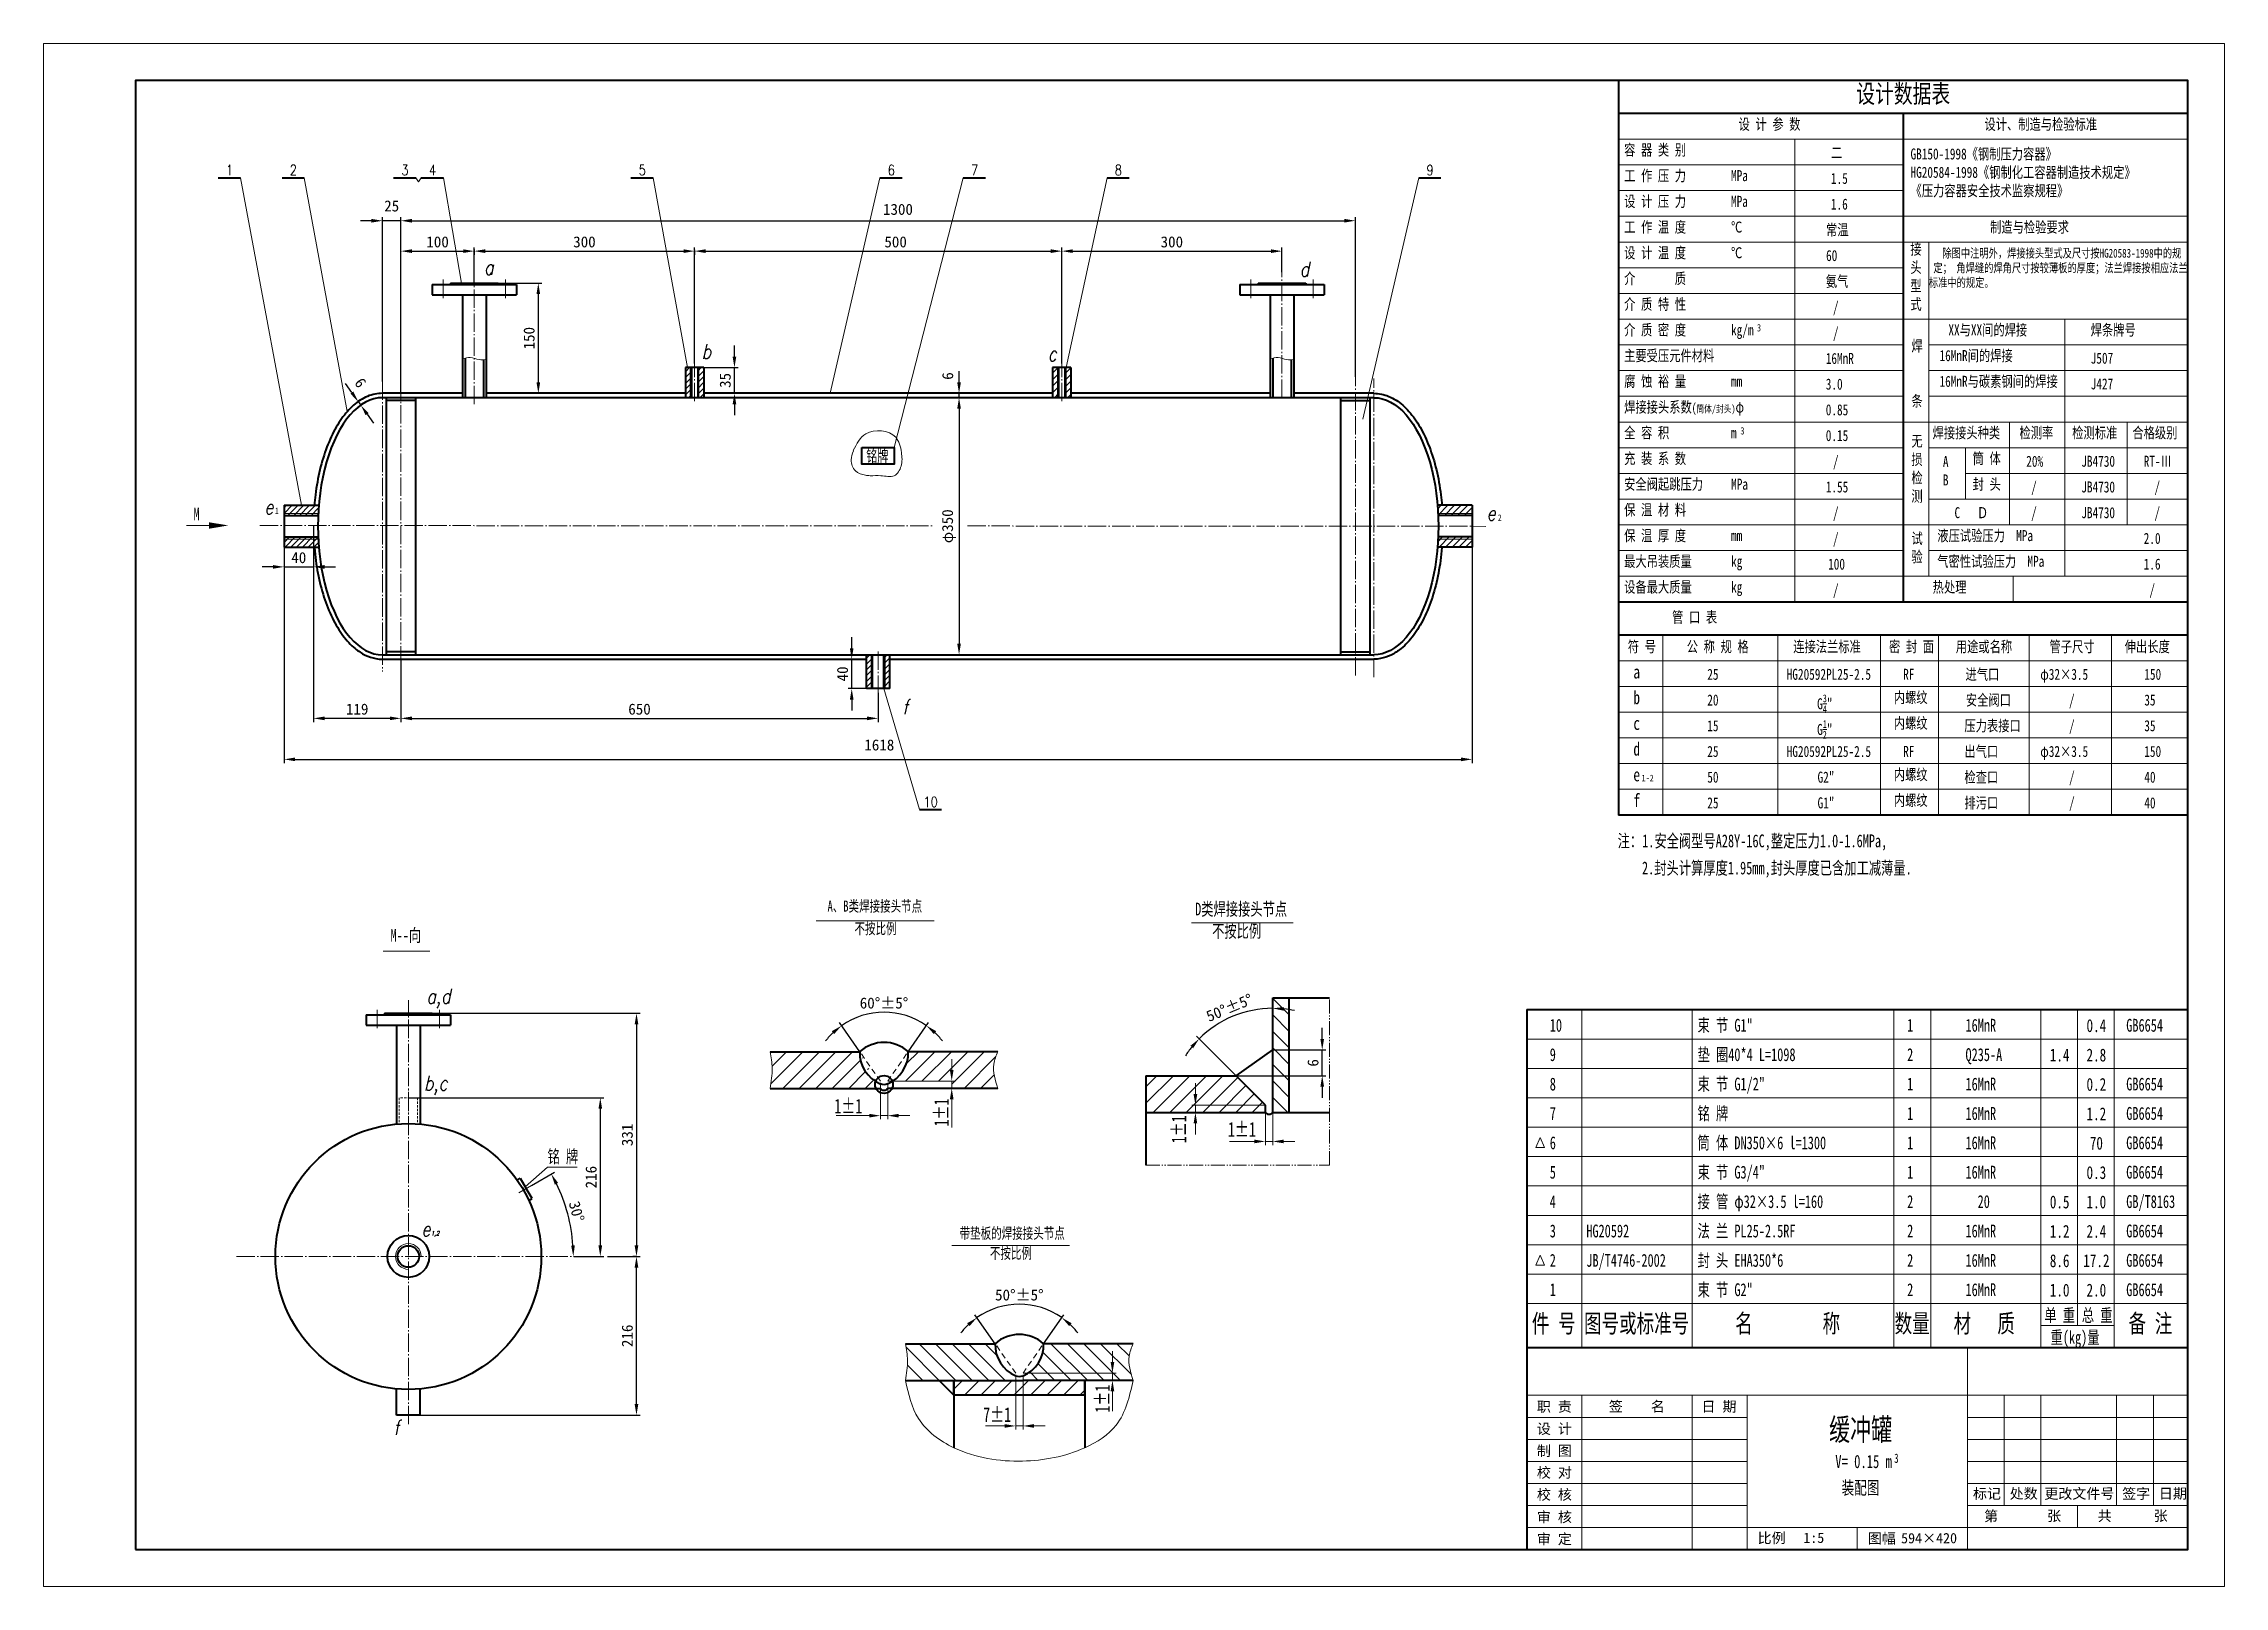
# Model space of a CAD drawing. Extents: x 588 to 8452, y -1551 to 3068.
# Drawn here: x 5482 to 8452, y 968 to 3068 of the extents above; entities that cross this region are included whole.
import ezdxf
from ezdxf.enums import TextEntityAlignment as Align

# ---------------------------------------------------------------- set-up
doc = ezdxf.new("R2010")
doc.units = 0
doc.header["$LTSCALE"] = 10
doc.header["$PDMODE"] = 1
for name, pattern in [('JXX-L', [2.95, 1.9, -0.25, 0.15, -0.25, 0.15, -0.25]), ('XX-L', [1.25, 0.75, -0.5]), ('XX-S', [0.5, 0.3, -0.2]), ('ZXX-L', [3.28, 2.5, -0.3, 0.18, -0.3])]:
    doc.linetypes.add(name, pattern=pattern)
doc.layers.get('Defpoints').update_dxf_attribs({"linetype": 'CONTINUOUS'})
for name, color, linetype, lineweight in [('A 粗实线', 1, 'CONTINUOUS', 40), ('B 细实线', 7, 'CONTINUOUS', 18), ('C 文 字', 2, 'CONTINUOUS', 20), ('E 长中心线', 3, 'ZXX-L', 18), ('F 短虚线', 6, 'XX-S', 20), ('G 长虚线', 6, 'XX-L', 20), ('I 长双点线', 3, 'JXX-L', 18), ('J 标注尺寸', 2, 'CONTINUOUS', 18)]:
    doc.layers.add(name, color=color, linetype=linetype, lineweight=lineweight)
doc.styles.add('HZTXT', font='SIMFANG.TTF', dxfattribs={"width": 0.75})
doc.styles.add('ITALICT', font='ITALICT.shx', dxfattribs={"width": 0.7})
doc.styles.add('ROMANC', font='romanc', dxfattribs={"width": 0.7, "height": 6})
doc.styles.get("Standard").update_dxf_attribs({"font": 'SIMFANG.TTF'})
doc.styles.add('style2', font='SIMFANG.TTF', dxfattribs={"width": 0.7})
doc.styles.add('标题中文', font='SIMFANG.TTF', dxfattribs={"width": 0.7})
doc.dimstyles.new('通用标注4.0', dxfattribs={"dimscale": 5, "dimtxt": 3, "dimasz": 3, "dimexe": 1, "dimexo": 0, "dimgap": 1, "dimtad": 1, "dimdec": 0, "dimzin": 0, "dimdsep": 46, "dimtxsty": 'Standard', "dimcen": 0, "dimadec": 0, "dimazin": 0, "dimtfac": 0.375, "dimtdec": 0, "dimtmove": 2, "dimatfit": 3, "dimfxl": 0, "dimtzin": 0, "dimarcsym": 0})
pattern_1 = [(135, (-10265.915, -22756.389), (-11.22532, -11.22532), [])]
pattern_2 = [(45, (0, -34.392), (-3.928862, 3.928862), [])]
pattern_3 = [(45, (0, -34.392), (-4.490128, 4.490128), [])]

msp = doc.modelspace()

# ---------------------------------------------------------------- texts
at = {"layer": 'C 文 字'}
for s, height, style, width, p in [('1', 14.1, 'ROMANC', 0.8, (5735.6, 2895.6)), ('2', 14.1, 'ROMANC', 0.8, (5822.4, 2895.6)), ('3', 14.1, 'ROMANC', 0.8, (5974.3, 2895.6)), ('4', 14.1, 'ROMANC', 0.8, (6012, 2895.6)), ('5', 14.1, 'ROMANC', 0.8, (6297.5, 2895.6)), ('6', 14.1, 'ROMANC', 0.8, (6636.7, 2895.6)), ('7', 14.1, 'ROMANC', 0.8, (6750.1, 2895.6)), ('8', 14.1, 'ROMANC', 0.8, (6945.9, 2895.6)), ('9', 14.1, 'ROMANC', 0.8, (7370.5, 2895.6)), ('10', 14.11, 'ROMANC', 0.8, (6690.3, 2035.5)), ('0.4', 17.5, 'HZTXT', 0.75, (8277.9, 1730.8)), ('1.4', 17.5, 'HZTXT', 0.75, (8227.9, 1690.8)), ('2.8', 17.5, 'HZTXT', 0.75, (8277.9, 1690.8)), ('0.2', 17.5, 'HZTXT', 0.75, (8277.9, 1650.8)), ('1.2', 17.5, 'HZTXT', 0.75, (8277.9, 1610.8)), ('70', 17.5, 'HZTXT', 0.75, (8277.9, 1570.8)), ('0.3', 17.5, 'HZTXT', 0.75, (8277.9, 1530.8)), ('0.5', 17.5, 'HZTXT', 0.75, (8227.9, 1490.8)), ('1.0', 17.5, 'HZTXT', 0.75, (8277.9, 1490.8)), ('1.2', 17.5, 'HZTXT', 0.75, (8227.9, 1450.8)), ('2.4', 17.5, 'HZTXT', 0.75, (8277.9, 1450.8)), ('8.6', 17.5, 'HZTXT', 0.75, (8227.9, 1410.8)), ('17.2', 17.5, 'HZTXT', 0.75, (8277.9, 1410.8)), ('1.0', 17.5, 'HZTXT', 0.75, (8227.9, 1370.8)), ('2.0', 17.5, 'HZTXT', 0.75, (8277.9, 1370.8))]:
    msp.add_text(s, height=height, dxfattribs=dict(at, style=style, width=width)).set_placement(p, align=Align.MIDDLE)
at = {"layer": 'C 文 字', "style": 'ITALICT', "width": 0.8}
for s, height, p in [('a', 20, (6081.9, 2753.1)), ('d', 20, (7192.8, 2750.5)), ('b', 20, (6378.4, 2638.7)), ('c', 20, (6849.8, 2635.6)), ('e', 20, (5783, 2427.2)), ('e', 20, (7447.4, 2418.4)), ('f', 20, (6651.9, 2154.7)), ('a,d', 20, (6003.5, 1761)), ('b,c', 20, (6000.2, 1642.7)), ('e', 20, (5996.7, 1444.2)), ('1,2', 6.14, (6009.7, 1445.2)), ('f', 20, (5958.8, 1173.9))]:
    msp.add_text(s, height=height, dxfattribs=at).set_placement(p)
at = {"layer": 'C 文 字', "style": '标题中文', "oblique": 0.5}
msp.add_text('职 责', height=14, rotation=0.0959, dxfattribs=at).set_placement((7539.7, 1212.4), align=Align.MIDDLE_CENTER)
for s, p in [('签    名', (7652, 1212.9)), ('日 期', (7763.9, 1212.6)), ('设 计', (7539.7, 1182.4)), ('制 图', (7539.7, 1152.4)), ('校 对', (7539.7, 1122.9)), ('校 核', (7539.7, 1092.9)), ('标记', (8128.9, 1094.2)), ('处数', (8178.9, 1094.2)), ('更改文件号', (8254.7, 1094.2)), ('签字', (8332.1, 1094.2)), ('日期', (8382.1, 1094.2)), ('审 核', (7539.7, 1062.4)), ('第       张', (8177.4, 1063.8)), ('共      张', (8327.4, 1063.8)), ('审 定', (7539.7, 1032.4)), ('比例', (7835.6, 1033.7)), ('1:5', (7893, 1033.7)), ('图幅', (7985.6, 1033.2)), ('594×420', (8050, 1033.2))]:
    msp.add_text(s, height=14, rotation=0.0959, dxfattribs=at).set_placement(p, align=Align.MIDDLE)
at = {"layer": 'C 文 字', "attachment_point": 1, "style": 'HZTXT'}
for s, insert, char_height, width in [('设计数据表', (7951, 3012), 25, 387.5), ('设 计 参 数', (7790.6, 2965.5), 15, 240), ('设计、制造与检验标准', (8125.5, 2965.5), 15, 240), ('容 器 类 别', (7634.8, 2930.5), 15, 240), ('二', (7916.4, 2926.7), 15, 240), ('GB150-1998《钢制压力容器》\\PHG20584-1998《钢制化工容器制造技术规定》\\P《压力容器安全技术监察规程》', (8024.8, 2925), 15, 387.5), ('工 作 压 力        MPa', (7634.8, 2895.5), 15, 240), ('1.5', (7916.4, 2891.7), 15, 240), ('设 计 压 力        MPa', (7634.8, 2860.5), 15, 240), ('1.6', (7916.4, 2856.7), 15, 240), ('工 作 温 度        ℃', (7634.8, 2825.5), 15, 240), ('常温', (7909.8, 2821.7), 15, 240), (' 制造与检验要求', (8125.5, 2825.5), 15, 240), ('设 计 温 度        ℃', (7634.8, 2790.5), 15, 240), ('接\\P头\\P型\\P式', (8024.6, 2795.5), 15, 240), ('60', (7909.8, 2786.7), 15, 240), ('   除图中注明外，焊接接头型式及尺寸按HG20583-1998中的规\\P 定； 角焊缝的焊角尺寸按较薄板的厚度；法兰焊接按相应法兰标准中的规定。', (8049.8, 2788.4), 12, 352.5), ('介       质', (7634.8, 2755.5), 15, 240), ('氨气', (7909.4, 2751.7), 15, 240), ('介 质 特 性', (7634.8, 2720.5), 15, 240), ('/', (7919.2, 2716.7), 15, 240), ('介 质 密 度        kg/m', (7634.8, 2685.5), 15, 240), ('3', (7815.7, 2685.9), 10, 240), ('/', (7919.2, 2681.7), 15, 240), ('XX与XX间的焊接', (8076.4, 2685.5), 15, 240), ('焊条牌号', (8270.2, 2685.5), 15, 240), ('主要受压元件材料', (7634.8, 2650.5), 15, 240), ('16MnR', (7909.4, 2646.7), 15, 240), ('焊\\P\\P\\P条', (8026, 2663.8), 15, 240), ('16MnR间的焊接', (8064.3, 2650.5), 15, 240), ('J507', (8270.2, 2647), 15, 240), ('腐 蚀 裕 量        mm', (7634.8, 2615.5), 15, 240), ('16MnR与碳素钢间的焊接', (8064.3, 2615.5), 15, 240), ('3.0', (7909.4, 2611.7), 15, 240), ('J427', (8270.2, 2612), 15, 240), ('焊接接头系数{\\H0.8333x;(\\H0.8x;筒体/封头)}φ{\\H0.8333x;        } ', (7634.8, 2580.5), 15, 240), ('0.85', (7909.4, 2576.7), 15, 240), ('全 容 积           m', (7634.8, 2545.5), 15, 240), ('3', (7793.1, 2545.6), 10, 240), ('0.15', (7909.4, 2541.7), 15, 240), ('无\\P损\\P检\\P测', (8026, 2534.2), 15, 240), ('焊接接头种类', (8054.8, 2545.5), 15, 240), ('检测率', (8173.2, 2545.5), 15, 240), ('检测标准', (8245, 2545.5), 15, 240), ('合格级别', (8326.9, 2545.5), 15, 240), ('充 装 系 数', (7634.8, 2510.5), 15, 240), ('/', (7919.2, 2506.7), 15, 240), ('A\\PB', (8068.9, 2506.2), 15, 240), ('筒 体', (8109.4, 2510.5), 15, 240), ('20%', (8182.4, 2506.7), 15, 240), ('JB4730', (8257.4, 2506.7), 15, 240), ('RT-Ⅲ', (8342.4, 2506.7), 15, 240), ('安全阀起跳压力     MPa', (7634.8, 2475.5), 15, 240), ('1.55', (7909.4, 2471.7), 15, 240), ('封 头', (8109.4, 2475.5), 15, 240), ('/', (8189.1, 2471.7), 15, 240), ('JB4730', (8257.4, 2471.7), 15, 240), ('/', (8357, 2471.7), 15, 240), ('保 温 材 料', (7634.8, 2440.5), 15, 240), ('/', (7919.2, 2436.7), 15, 240), ('C   Ｄ', (8084.7, 2436.7), 15, 240), ('/', (8189.1, 2436.7), 15, 240), ('JB4730', (8257.4, 2436.7), 15, 240), ('/', (8357, 2436.7), 15, 240), ('保 温 厚 度        mm', (7634.8, 2405.5), 15, 240), ('液压试验压力  MPa', (8061.3, 2405.5), 15, 240), ('/', (7919.2, 2401.7), 15, 240), ('试\\P验', (8026, 2401.7), 15, 240), ('2.0', (8342.4, 2401.7), 15, 240), ('最大吊装质量       kg', (7634.8, 2370.5), 15, 240), ('100', (7912.6, 2366.7), 15, 240), ('气密性试验压力  MPa', (8061.3, 2370.5), 15, 240), ('1.6', (8342.4, 2366.7), 15, 240), ('设备最大质量       kg', (7634.8, 2335.5), 15, 240), ('/', (7919.2, 2331.7), 15, 240), ('热处理', (8055, 2335.5), 15, 240), ('/', (8350.1, 2331.7), 15, 240), ('管 口 表', (7700.1, 2294.4), 15, 240), (' 符 号', (7632.1, 2254.4), 15, 240), ('公 称 规 格', (7720.1, 2254.4), 15, 240), ('连接法兰标准', (7865.1, 2254.4), 15, 240), ('密 封 面', (7995.5, 2254.4), 15, 240), ('用途或名称', (8086.5, 2254.4), 15, 240), ('管子尺寸', (8214.1, 2254.4), 15, 240), ('伸出长度', (8316.5, 2254.4), 15, 240), ('a', (7647.3, 2221.5), 18, 288), ('25', (7748, 2216.7), 15, 240), ('HG20592PL25-2.5', (7856.2, 2216.7), 15, 240), ('RF', (8014.8, 2216.7), 15, 240), ('进气口', (8099.7, 2216.7), 15, 240), ('φ32×3.5', (8201.5, 2216.7), 15, 240), ('150', (8343.2, 2216.7), 15, 240), ('b', (7647.3, 2186.5), 18, 288), ('20', (7748, 2181.7), 15, 240), ('\\A1;G{\\H0.7x;\\S3/4;}"', (7897.6, 2181.7), 15, 240), ('内螺纹', (8002, 2185.2), 15, 240), ('安全阀口', (8100.2, 2181.7), 15, 240), ('/', (8240.7, 2181.7), 15, 240), ('35', (8343.2, 2181.7), 15, 240), ('c', (7647.3, 2151.5), 18, 288), ('15', (7748, 2146.7), 15, 240), ('\\A1;G{\\H0.7x;\\S1/2;}"', (7897.6, 2146.7), 15, 240), ('内螺纹', (8002, 2150.2), 15, 240), ('压力表接口', (8098.2, 2146.7), 15, 240), ('/', (8240.7, 2146.7), 15, 240), ('35', (8343.2, 2146.7), 15, 240), ('d ', (7647.3, 2116.5), 18, 288), ('25', (7748, 2111.7), 15, 240), ('HG20592PL25-2.5', (7856.2, 2111.7), 15, 240), ('RF', (8014.8, 2111.7), 15, 240), ('出气口', (8098.2, 2111.7), 15, 240), ('φ32×3.5', (8201.5, 2111.7), 15, 240), ('150', (8343.2, 2111.7), 15, 240), ('内螺纹', (8002, 2080.2), 15, 240), ('检查口', (8098.2, 2076.7), 15, 240), ('e', (7647.3, 2081.5), 18, 288), ('1-2', (7658.6, 2072.5), 9, 144), ('50', (7748, 2076.7), 15, 240), ('G2"', (7898.2, 2076.7), 15, 240), ('/', (8240.7, 2076.7), 15, 240), ('40', (8343.2, 2076.7), 15, 240), ('f', (7647.3, 2046.5), 18, 288), ('25', (7748, 2041.7), 15, 240), ('G1"', (7898.2, 2041.7), 15, 240), ('内螺纹', (8002, 2045.2), 15, 240), ('排污口', (8098.2, 2041.7), 15, 240), ('/', (8240.7, 2041.7), 15, 240), ('40', (8343.2, 2041.7), 15, 240)]:
    msp.add_mtext(s, dxfattribs=dict(at, insert=insert, char_height=char_height, width=width))
at = {"layer": 'J 标注尺寸', "style": '标题中文', "width": 0.7}
for s, height, p in [('铭牌', 15.79, (6602.6, 2498.5)), ('M', 17.5, (5686.4, 2418.6)), ('1', 8.75, (5797.4, 2427.4)), ('2', 8.75, (7462.8, 2418)), ('注：1.安全阀型号A28Y-16C,整定压力1.0-1.6MPa,', 17.5, (7625.9, 1973.7)), ('2.封头计算厚度1.95mm,封头厚度已含加工减薄量.', 17.5, (7659.1, 1936.8)), ('M--向', 17.5, (5954.7, 1845.2)), ('10', 17.5, (7533.5, 1722.7)), ('束 节 G1"', 17.5, (7734.8, 1722.7)), ('1', 17.5, (8020.2, 1722.7)), ('16MnR', 17.5, (8099.7, 1722.7)), ('GB6654', 17.5, (8318.6, 1722.7)), ('9', 17.5, (7533.5, 1682.7)), ('垫 圈40*4 L=1098', 17.5, (7734.8, 1682.7)), ('2', 17.5, (8020.2, 1682.7)), ('Q235-A', 17.5, (8099.7, 1682.7)), ('8', 17.5, (7533.5, 1642.7)), ('束 节 G1/2"', 17.5, (7734.8, 1642.7)), ('1', 17.5, (8020.2, 1642.7)), ('16MnR', 17.5, (8099.7, 1642.7)), ('GB6654', 17.5, (8318.6, 1642.7)), ('7', 17.5, (7533.5, 1602.7)), ('铭 牌', 17.5, (7734.8, 1602.7)), ('1', 17.5, (8020.2, 1602.7)), ('16MnR', 17.5, (8099.7, 1602.7)), ('GB6654', 17.5, (8318.6, 1602.7)), ('6', 17.5, (7533.5, 1562.7)), ('筒 体 DN350×6 l=1300', 17.5, (7734.8, 1562.7)), ('1', 17.5, (8020.2, 1562.7)), ('16MnR', 17.5, (8099.7, 1562.7)), ('GB6654', 17.5, (8318.6, 1562.7)), ('铭 牌', 17.5, (6168.6, 1544.1)), ('5', 17.5, (7533.5, 1522.7)), ('束 节 G3/4"', 17.5, (7734.8, 1522.7)), ('1', 17.5, (8020.2, 1522.7)), ('16MnR', 17.5, (8099.7, 1522.7)), ('GB6654', 17.5, (8318.6, 1522.7)), ('4', 17.5, (7533.5, 1482.7)), ('接 管 φ32×3.5 l=160', 17.5, (7734.8, 1482.7)), ('2', 17.5, (8020.2, 1482.7)), ('20', 17.5, (8116.2, 1482.7)), ('GB/T8163', 17.5, (8318.6, 1482.7)), ('3', 17.5, (7533.5, 1442.7)), ('HG20592', 17.5, (7583.3, 1442.7)), ('法 兰 PL25-2.5RF', 17.5, (7734.8, 1442.7)), ('2', 17.5, (8020.2, 1442.7)), ('16MnR', 17.5, (8099.7, 1442.7)), ('GB6654', 17.5, (8318.6, 1442.7)), ('2', 17.5, (7533.5, 1402.7)), ('JB/T4746-2002', 17.5, (7583.3, 1402.7)), ('封 头 EHA350*6', 17.5, (7734.8, 1402.7)), ('2', 17.5, (8020.2, 1402.7)), ('16MnR', 17.5, (8099.7, 1402.7)), ('GB6654', 17.5, (8318.6, 1402.7)), ('1', 17.5, (7533.5, 1362.7)), ('束 节 G2"', 17.5, (7734.8, 1362.7)), ('2', 17.5, (8020.2, 1362.7)), ('16MnR', 17.5, (8099.7, 1362.7)), ('GB6654', 17.5, (8318.6, 1362.7)), ('件 号', 24.99, (7509.1, 1313.1)), ('图号或标准号', 24.99, (7580.2, 1313.1)), ('名        称', 24.99, (7786, 1313.1)), ('数量', 24.99, (8003.1, 1313.1)), ('材   质', 24.99, (8083.5, 1313.1)), ('单 重', 17.5, (8207.2, 1327.9)), ('总 重', 17.5, (8258.1, 1327.9)), ('备 注', 24.99, (8321.8, 1313.1)), ('重(kg)量', 17.5, (8215.5, 1297.9)), ('缓冲罐', 29.99, (7913.9, 1166.3)), ('V= 0.15 m', 17.99, (7922.3, 1128.7)), ('3', 12.6, (8002.5, 1135.8)), ('装配图', 17.99, (7930.9, 1092.9))]:
    msp.add_text(s, height=height, dxfattribs=at).set_placement(p)
at = {"layer": 'J 标注尺寸', "attachment_point": 1}
for s, insert, char_height, width, style in [('A、B类焊接接头节点', (6549.9, 1901.2), 15, 310.5, '标题中文'), ('D{\\f仿宋_GB2312|b0|i0|c134|p49;类焊接接头节点}', (7050.5, 1898.4), 17.5, 255, 'style2'), ('不按比例', (6586.6, 1870.6), 15, 310.5, '标题中文'), ('{\\f仿宋_GB2312|b0|i0|c134|p49;不按比例}', (7073.6, 1868.4), 17.5, 255, 'style2'), ('带垫板的焊接接头节点', (6729.8, 1455.9), 15, 310.5, '标题中文'), ('不按比例', (6771, 1428.7), 15, 310.5, '标题中文')]:
    msp.add_mtext(s, dxfattribs=dict(at, insert=insert, char_height=char_height, width=width, style=style))
at = {"layer": 'J 标注尺寸', "char_height": 20, "attachment_point": 5, "style": 'style2'}
for s, insert in [('{\\f仿宋_GB2312|b0|i0|c134|p49;1±1}', (6578.2, 1621.4)), ('{\\f仿宋_GB2312|b0|i0|c134|p49;1±1}', (7114.2, 1589.7)), ('7±1', (6780.9, 1201.4))]:
    msp.add_mtext(s, dxfattribs=dict(at, insert=insert))
at = {"layer": 'J 标注尺寸', "char_height": 20, "attachment_point": 5, "rotation": 90, "style": 'style2'}
for insert in [(6705, 1612.7), (7028.4, 1589.9), (6924.2, 1223.2)]:
    msp.add_mtext('{\\f仿宋_GB2312|b0|i0|c134|p49;1±1}', dxfattribs=dict(at, insert=insert))

# ---------------------------------------------------------------- blocks, each defined once
blk = doc.blocks.new('*D57')
at = {"layer": 'C 文 字', "color": 0, "lineweight": -2}
for p, q in [((5968.8, 2591.7), (5968.8, 2790.2)), ((5983.8, 2785.2), (6053.8, 2785.2)), ((6068.8, 2741.7), (6068.8, 2790.2))]:
    blk.add_line(p, q, dxfattribs=at)
at = {"layer": 'C 文 字', "color": 0}
for points in [[(5983.8, 2787.7), (5983.8, 2782.7), (5968.8, 2785.2)], [(6053.8, 2787.7), (6053.8, 2782.7), (6068.8, 2785.2)]]:
    blk.add_solid(points, dxfattribs=at)
at = {"layer": 'Defpoints', "color": 0}
for p in [(6068.8, 2785.2), (6068.8, 2741.7), (5968.8, 2591.7)]:
    blk.add_point(p, dxfattribs=at)
at = {"layer": 'C 文 字', "color": 0, "insert": (6018.8, 2797.7), "char_height": 15, "attachment_point": 5}
blk.add_mtext('100', dxfattribs=at)
blk = doc.blocks.new('*D58')
at = {"layer": 'C 文 字', "color": 0, "lineweight": -2}
for p, q in [((6068.8, 2787.6), (6068.8, 2780.2)), ((6083.8, 2785.2), (6353.8, 2785.2)), ((6368.8, 2632.4), (6368.8, 2790.2))]:
    blk.add_line(p, q, dxfattribs=at)
at = {"layer": 'C 文 字', "color": 0}
for points in [[(6083.8, 2787.7), (6083.8, 2782.7), (6068.8, 2785.2)], [(6353.8, 2787.7), (6353.8, 2782.7), (6368.8, 2785.2)]]:
    blk.add_solid(points, dxfattribs=at)
at = {"layer": 'Defpoints', "color": 0}
for p in [(6068.8, 2787.6), (6368.8, 2785.2), (6368.8, 2632.4)]:
    blk.add_point(p, dxfattribs=at)
at = {"layer": 'C 文 字', "color": 0, "insert": (6218.8, 2797.7), "char_height": 15, "attachment_point": 5}
blk.add_mtext('300', dxfattribs=at)
blk = doc.blocks.new('*D59')
at = {"layer": 'C 文 字', "color": 0, "lineweight": -2}
for p, q in [((6368.8, 2787.2), (6368.8, 2780.2)), ((6383.8, 2785.2), (6853.8, 2785.2)), ((6868.8, 2632.4), (6868.8, 2790.2))]:
    blk.add_line(p, q, dxfattribs=at)
at = {"layer": 'C 文 字', "color": 0}
for points in [[(6383.8, 2787.7), (6383.8, 2782.7), (6368.8, 2785.2)], [(6853.8, 2787.7), (6853.8, 2782.7), (6868.8, 2785.2)]]:
    blk.add_solid(points, dxfattribs=at)
at = {"layer": 'Defpoints', "color": 0}
for p in [(6368.8, 2787.2), (6868.8, 2785.2), (6868.8, 2632.4)]:
    blk.add_point(p, dxfattribs=at)
at = {"layer": 'C 文 字', "color": 0, "insert": (6642.6, 2797.7), "char_height": 15, "attachment_point": 5}
blk.add_mtext('500', dxfattribs=at)
blk = doc.blocks.new('*D60')
at = {"layer": 'C 文 字', "color": 0, "lineweight": -2}
for p, q in [((6868.8, 2780.2), (6868.8, 2790.2)), ((6883.8, 2785.2), (7153.8, 2785.2)), ((7168.8, 2756.8), (7168.8, 2790.2))]:
    blk.add_line(p, q, dxfattribs=at)
at = {"layer": 'C 文 字', "color": 0}
for points in [[(6883.8, 2787.7), (6883.8, 2782.7), (6868.8, 2785.2)], [(7153.8, 2787.7), (7153.8, 2782.7), (7168.8, 2785.2)]]:
    blk.add_solid(points, dxfattribs=at)
at = {"layer": 'Defpoints', "color": 0}
for p in [(6868.8, 2780.2), (7168.8, 2785.2), (7168.8, 2756.8)]:
    blk.add_point(p, dxfattribs=at)
at = {"layer": 'C 文 字', "color": 0, "insert": (7018.8, 2797.7), "char_height": 15, "attachment_point": 5}
blk.add_mtext('300', dxfattribs=at)
blk = doc.blocks.new('*D61')
at = {"layer": 'C 文 字', "color": 0, "lineweight": -2}
for p, q in [((6101.3, 2741.7), (6161, 2741.7)), ((6156, 2726.7), (6156, 2606.7)), ((6140.2, 2591.7), (6161, 2591.7))]:
    blk.add_line(p, q, dxfattribs=at)
at = {"layer": 'C 文 字', "color": 0}
for points in [[(6153.5, 2726.7), (6158.5, 2726.7), (6156, 2741.7)], [(6153.5, 2606.7), (6158.5, 2606.7), (6156, 2591.7)]]:
    blk.add_solid(points, dxfattribs=at)
at = {"layer": 'Defpoints', "color": 0}
for p in [(6101.3, 2741.7), (6140.2, 2591.7), (6156, 2591.7)]:
    blk.add_point(p, dxfattribs=at)
at = {"layer": 'C 文 字', "color": 0, "insert": (6143.5, 2666.7), "char_height": 15, "attachment_point": 5, "rotation": 90}
blk.add_mtext('150', dxfattribs=at)
blk = doc.blocks.new('*D62')
at = {"layer": 'C 文 字', "color": 0, "lineweight": -2}
for p, q in [((5849.8, 2410.7), (5849.8, 2350.4)), ((5809.8, 2382.2), (5809.8, 2350.4)), ((5794.8, 2355.4), (5779.8, 2355.4)), ((5809.8, 2355.4), (5849.8, 2355.4)), ((5864.8, 2355.4), (5879.8, 2355.4))]:
    blk.add_line(p, q, dxfattribs=at)
at = {"layer": 'C 文 字', "color": 0}
for points in [[(5794.8, 2357.9), (5794.8, 2352.9), (5809.8, 2355.4)], [(5864.8, 2357.9), (5864.8, 2352.9), (5849.8, 2355.4)]]:
    blk.add_solid(points, dxfattribs=at)
at = {"layer": 'Defpoints', "color": 0}
for p in [(5849.8, 2410.7), (5809.8, 2382.2), (5849.8, 2355.4)]:
    blk.add_point(p, dxfattribs=at)
at = {"layer": 'C 文 字', "color": 0, "insert": (5829.8, 2367.9), "char_height": 15, "attachment_point": 5}
blk.add_mtext('40', dxfattribs=at)
blk = doc.blocks.new('*D63')
at = {"layer": 'C 文 字', "color": 0, "lineweight": -2}
for p, q in [((6582.8, 2244.7), (6582.8, 2259.7)), ((6586.4, 2229.7), (6577.8, 2229.7)), ((6582.8, 2189.7), (6582.8, 2229.7)), ((6602.8, 2189.7), (6577.8, 2189.7)), ((6582.8, 2174.7), (6582.8, 2159.7))]:
    blk.add_line(p, q, dxfattribs=at)
at = {"layer": 'C 文 字', "color": 0}
for points in [[(6580.3, 2244.7), (6585.3, 2244.7), (6582.8, 2229.7)], [(6580.3, 2174.7), (6585.3, 2174.7), (6582.8, 2189.7)]]:
    blk.add_solid(points, dxfattribs=at)
at = {"layer": 'Defpoints', "color": 0}
for p in [(6582.8, 2229.7), (6586.4, 2229.7), (6602.8, 2189.7)]:
    blk.add_point(p, dxfattribs=at)
at = {"layer": 'C 文 字', "color": 0, "insert": (6570.3, 2209.7), "char_height": 15, "attachment_point": 5, "rotation": 90}
blk.add_mtext('40', dxfattribs=at)
blk = doc.blocks.new('*D64')
at = {"layer": 'C 文 字', "color": 0, "lineweight": -2}
for p, q in [((5809.8, 2411.7), (5809.8, 2088.4)), ((7427.8, 2382.2), (7427.8, 2088.4)), ((5824.8, 2093.4), (7412.8, 2093.4))]:
    blk.add_line(p, q, dxfattribs=at)
at = {"layer": 'C 文 字', "color": 0}
for points in [[(5824.8, 2095.9), (5824.8, 2090.9), (5809.8, 2093.4)], [(7412.8, 2095.9), (7412.8, 2090.9), (7427.8, 2093.4)]]:
    blk.add_solid(points, dxfattribs=at)
at = {"layer": 'Defpoints', "color": 0}
for p in [(5809.8, 2411.7), (7427.8, 2382.2), (7427.8, 2093.4)]:
    blk.add_point(p, dxfattribs=at)
at = {"layer": 'C 文 字', "color": 0, "insert": (6620.4, 2112.9), "char_height": 15, "attachment_point": 5}
blk.add_mtext('1618', dxfattribs=at)
blk = doc.blocks.new('*D65')
at = {"layer": 'C 文 字', "color": 0, "lineweight": -2}
for p, q in [((6724, 2585.7), (6734, 2585.7)), ((6729, 2570.7), (6729, 2250.7)), ((6724, 2235.7), (6734, 2235.7))]:
    blk.add_line(p, q, dxfattribs=at)
at = {"layer": 'C 文 字', "color": 0}
for points in [[(6726.5, 2570.7), (6731.5, 2570.7), (6729, 2585.7)], [(6726.5, 2250.7), (6731.5, 2250.7), (6729, 2235.7)]]:
    blk.add_solid(points, dxfattribs=at)
at = {"layer": 'Defpoints', "color": 0}
for p in [(6724, 2585.7), (6724, 2235.7), (6729, 2235.7)]:
    blk.add_point(p, dxfattribs=at)
at = {"layer": 'C 文 字', "color": 0, "insert": (6715.3, 2410.7), "char_height": 15, "attachment_point": 5, "rotation": 90}
blk.add_mtext('φ350', dxfattribs=at)
blk = doc.blocks.new('*D66')
at = {"layer": 'C 文 字', "color": 0, "lineweight": -2}
for p, q in [((6729, 2606.7), (6729, 2621.7)), ((6729, 2591.7), (6724, 2591.7)), ((6729, 2585.7), (6729, 2591.7)), ((6729, 2585.7), (6734, 2585.7)), ((6729, 2570.7), (6729, 2555.7))]:
    blk.add_line(p, q, dxfattribs=at)
at = {"layer": 'C 文 字', "color": 0}
for points in [[(6726.5, 2606.7), (6731.5, 2606.7), (6729, 2591.7)], [(6726.5, 2570.7), (6731.5, 2570.7), (6729, 2585.7)]]:
    blk.add_solid(points, dxfattribs=at)
at = {"layer": 'Defpoints', "color": 0}
for p in [(6729, 2591.7), (6729, 2591.7), (6729, 2585.7)]:
    blk.add_point(p, dxfattribs=at)
at = {"layer": 'C 文 字', "color": 0, "insert": (6713.6, 2615.2), "char_height": 15, "attachment_point": 5, "rotation": 90}
blk.add_mtext('6', dxfattribs=at)
blk = doc.blocks.new('*D67')
at = {"layer": 'C 文 字', "color": 0, "lineweight": -2}
for p, q in [((5902, 2592.6), (5893.3, 2604.9)), ((5910.7, 2580.4), (5906.6, 2577.5)), ((5914.2, 2575.5), (5910.1, 2572.6)), ((5910.7, 2580.4), (5914.2, 2575.5)), ((5922.9, 2563.3), (5931.6, 2551.1))]:
    blk.add_line(p, q, dxfattribs=at)
at = {"layer": 'C 文 字', "color": 0}
for points in [[(5904.1, 2594.1), (5900, 2591.2), (5910.7, 2580.4)], [(5924.9, 2564.7), (5920.8, 2561.9), (5914.2, 2575.5)]]:
    blk.add_solid(points, dxfattribs=at)
at = {"layer": 'Defpoints', "color": 0}
for p in [(5910.7, 2580.4), (5914.2, 2575.5), (5914.2, 2575.5)]:
    blk.add_point(p, dxfattribs=at)
at = {"layer": 'C 文 字', "color": 0, "insert": (5913.8, 2606), "char_height": 15, "attachment_point": 5, "rotation": 305.4004}
blk.add_mtext('6', dxfattribs=at)
blk = doc.blocks.new('*D68')
at = {"layer": 'Defpoints', "color": 0}
for p in [(6647.2, 1747.1), (6593.8, 1695.5), (6659.8, 1695.5), (6621.8, 1655.5), (6631.8, 1655.5)]:
    blk.add_point(p, dxfattribs=at)
at = {"layer": 'J 标注尺寸', "color": 0, "lineweight": -2}
for p, q in [((6593.8, 1695.5), (6566.1, 1735)), ((6659.8, 1695.5), (6687.5, 1735))]:
    blk.add_line(p, q, dxfattribs=at)
for start, end in [(55, 125), (133.5339, 142.0679), (37.9321, 46.4661)]:
    blk.add_arc((6626.8, 1648.3), 100.8, start, end, dxfattribs=at)
at = {"layer": 'J 标注尺寸', "color": 0}
for points in [[(6555.8, 1723.4), (6558.9, 1719.5), (6569, 1730.9)], [(6694.6, 1719.5), (6697.8, 1723.4), (6684.6, 1730.9)]]:
    blk.add_solid(points, dxfattribs=at)
at = {"layer": 'J 标注尺寸', "color": 0, "insert": (6626.8, 1761.6), "char_height": 15, "attachment_point": 5}
blk.add_mtext('60°±5°', dxfattribs=at)
blk = doc.blocks.new('*D69')
at = {"layer": 'Defpoints', "color": 0}
for p in [(7119.5, 1749.7), (7156.2, 1745.8), (7106.2, 1662.8), (7146.2, 1622.8), (7156.2, 1612.8)]:
    blk.add_point(p, dxfattribs=at)
at = {"layer": 'J 标注尺寸', "color": 0, "lineweight": -2}
for p, q in [((7156.2, 1745.8), (7156.2, 1759.5)), ((7106.2, 1662.8), (7052.4, 1716.6))]:
    blk.add_line(p, q, dxfattribs=at)
for start, end in [(90, 135), (77.8674, 83.9337), (141.0663, 147.1326)]:
    blk.add_arc((7156.2, 1612.8), 141.7, start, end, dxfattribs=at)
at = {"layer": 'J 标注尺寸', "color": 0}
for points in [[(7171, 1751.3), (7171.3, 1756.2), (7156.2, 1754.5)], [(7044.1, 1703.5), (7047.8, 1700.2), (7056, 1713)]]:
    blk.add_solid(points, dxfattribs=at)
at = {"layer": 'J 标注尺寸', "color": 0, "insert": (7097.2, 1755.3), "char_height": 15, "attachment_point": 5, "rotation": 22.5}
blk.add_mtext('{\\f仿宋_GB2312|b0|i0|c134|p49;50°±5°}', dxfattribs=at)
blk = doc.blocks.new('*D70')
at = {"layer": 'Defpoints', "color": 0}
for p in [(7156.2, 1697.8), (7223.6, 1697.8), (7106.2, 1662.8)]:
    blk.add_point(p, dxfattribs=at)
at = {"layer": 'J 标注尺寸', "color": 0, "lineweight": -2}
for p, q in [((7223.6, 1712.8), (7223.6, 1727.8)), ((7156.2, 1697.8), (7228.6, 1697.8)), ((7223.6, 1662.8), (7223.6, 1697.8)), ((7106.2, 1662.8), (7228.6, 1662.8)), ((7223.6, 1647.8), (7223.6, 1632.8))]:
    blk.add_line(p, q, dxfattribs=at)
at = {"layer": 'J 标注尺寸', "color": 0}
for points in [[(7221.1, 1712.8), (7226.1, 1712.8), (7223.6, 1697.8)], [(7221.1, 1647.8), (7226.1, 1647.8), (7223.6, 1662.8)]]:
    blk.add_solid(points, dxfattribs=at)
at = {"layer": 'J 标注尺寸', "color": 0, "insert": (7211.1, 1680.3), "char_height": 15, "attachment_point": 5, "rotation": 90}
blk.add_mtext('6', dxfattribs=at)
blk = doc.blocks.new('*D71')
at = {"layer": 'Defpoints', "color": 0}
for p in [(6831.5, 1349.6), (6778.1, 1298), (6844.1, 1298), (6806.1, 1258), (6816.1, 1258)]:
    blk.add_point(p, dxfattribs=at)
at = {"layer": 'J 标注尺寸', "color": 0, "lineweight": -2}
for p, q in [((6778.1, 1298), (6750.5, 1337.5)), ((6844.1, 1298), (6871.8, 1337.5))]:
    blk.add_line(p, q, dxfattribs=at)
for start, end in [(55, 125), (133.5339, 142.0679), (37.9321, 46.4661)]:
    blk.add_arc((6811.1, 1250.9), 100.8, start, end, dxfattribs=at)
at = {"layer": 'J 标注尺寸', "color": 0}
for points in [[(6740.1, 1325.9), (6743.3, 1322), (6753.3, 1333.4)], [(6879, 1322), (6882.2, 1325.9), (6869, 1333.4)]]:
    blk.add_solid(points, dxfattribs=at)
at = {"layer": 'J 标注尺寸', "color": 0, "insert": (6811.1, 1364.2), "char_height": 15, "attachment_point": 5}
blk.add_mtext('{\\f仿宋_GB2312|b0|i0|c134|p49;50°±5°}', dxfattribs=at)
blk = doc.blocks.new('*D72')
at = {"layer": 'C 文 字', "color": 0, "lineweight": -2}
for p, q in [((5979, 1632.7), (6245.4, 1632.7)), ((6240.4, 1617.7), (6240.4, 1431.7)), ((6204.5, 1416.7), (6245.4, 1416.7))]:
    blk.add_line(p, q, dxfattribs=at)
at = {"layer": 'C 文 字', "color": 0}
for points in [[(6237.9, 1617.7), (6242.9, 1617.7), (6240.4, 1632.7)], [(6237.9, 1431.7), (6242.9, 1431.7), (6240.4, 1416.7)]]:
    blk.add_solid(points, dxfattribs=at)
at = {"layer": 'Defpoints', "color": 0}
for p in [(5979, 1632.7), (6204.5, 1416.7), (6240.4, 1416.7)]:
    blk.add_point(p, dxfattribs=at)
at = {"layer": 'C 文 字', "color": 0, "insert": (6227.9, 1524.7), "char_height": 15, "attachment_point": 5, "rotation": 90}
blk.add_mtext('216', dxfattribs=at)
blk = doc.blocks.new('*D73')
at = {"layer": 'C 文 字', "color": 0, "lineweight": -2}
for p, q in [((6011.5, 1747.7), (6294.7, 1747.7)), ((6289.7, 1732.7), (6289.7, 1431.7)), ((6250.4, 1416.7), (6294.7, 1416.7))]:
    blk.add_line(p, q, dxfattribs=at)
at = {"layer": 'C 文 字', "color": 0}
for points in [[(6287.2, 1732.7), (6292.2, 1732.7), (6289.7, 1747.7)], [(6287.2, 1431.7), (6292.2, 1431.7), (6289.7, 1416.7)]]:
    blk.add_solid(points, dxfattribs=at)
at = {"layer": 'Defpoints', "color": 0}
for p in [(6011.5, 1747.7), (6250.4, 1416.7), (6289.7, 1416.7)]:
    blk.add_point(p, dxfattribs=at)
at = {"layer": 'C 文 字', "color": 0, "insert": (6277.2, 1582.2), "char_height": 15, "attachment_point": 5, "rotation": 90}
blk.add_mtext('331', dxfattribs=at)
blk = doc.blocks.new('*D74')
at = {"layer": 'C 文 字', "color": 0, "lineweight": -2}
for p, q in [((6289.7, 1416.7), (6284.7, 1416.7)), ((6289.7, 1215.7), (6289.7, 1401.7)), ((5979, 1200.7), (6294.7, 1200.7))]:
    blk.add_line(p, q, dxfattribs=at)
at = {"layer": 'C 文 字', "color": 0}
for points in [[(6287.2, 1401.7), (6292.2, 1401.7), (6289.7, 1416.7)], [(6287.2, 1215.7), (6292.2, 1215.7), (6289.7, 1200.7)]]:
    blk.add_solid(points, dxfattribs=at)
at = {"layer": 'Defpoints', "color": 0}
for p in [(6289.7, 1416.7), (6289.7, 1416.7), (5979, 1200.7)]:
    blk.add_point(p, dxfattribs=at)
at = {"layer": 'C 文 字', "color": 0, "insert": (6277.2, 1308.7), "char_height": 15, "attachment_point": 5, "rotation": 90}
blk.add_mtext('216', dxfattribs=at)
blk = doc.blocks.new('*D75')
at = {"layer": 'C 文 字', "color": 0, "lineweight": -2}
for p, q in [((6618.8, 2184.1), (6618.8, 2144.2)), ((5968.8, 2159), (5968.8, 2144.2)), ((5983.8, 2149.2), (6603.8, 2149.2))]:
    blk.add_line(p, q, dxfattribs=at)
at = {"layer": 'C 文 字', "color": 0}
for points in [[(5983.8, 2151.7), (5983.8, 2146.7), (5968.8, 2149.2)], [(6603.8, 2151.7), (6603.8, 2146.7), (6618.8, 2149.2)]]:
    blk.add_solid(points, dxfattribs=at)
at = {"layer": 'Defpoints', "color": 0}
for p in [(6618.8, 2184.1), (5968.8, 2159), (6618.8, 2149.2)]:
    blk.add_point(p, dxfattribs=at)
at = {"layer": 'C 文 字', "color": 0, "insert": (6293.8, 2161.7), "char_height": 15, "attachment_point": 5}
blk.add_mtext('650', dxfattribs=at)
blk = doc.blocks.new('*D76')
at = {"layer": 'C 文 字', "color": 0, "lineweight": -2}
for p, q in [((6423.1, 2641.7), (6423.1, 2656.7)), ((6381.3, 2626.7), (6428.1, 2626.7)), ((6423.1, 2591.7), (6423.1, 2626.7)), ((6416.7, 2591.7), (6428.1, 2591.7)), ((6423.1, 2576.7), (6423.1, 2561.7))]:
    blk.add_line(p, q, dxfattribs=at)
at = {"layer": 'C 文 字', "color": 0}
for points in [[(6420.6, 2641.7), (6425.6, 2641.7), (6423.1, 2626.7)], [(6420.6, 2576.7), (6425.6, 2576.7), (6423.1, 2591.7)]]:
    blk.add_solid(points, dxfattribs=at)
at = {"layer": 'Defpoints', "color": 0}
for p in [(6381.3, 2626.7), (6423.1, 2626.7), (6416.7, 2591.7)]:
    blk.add_point(p, dxfattribs=at)
at = {"layer": 'C 文 字', "color": 0, "insert": (6410.6, 2609.2), "char_height": 15, "attachment_point": 5, "rotation": 90}
blk.add_mtext('35', dxfattribs=at)
blk = doc.blocks.new('*D77')
at = {"layer": 'C 文 字', "color": 0, "lineweight": -2}
blk.add_line((6146.9, 1513.5), (6178, 1531.5), dxfattribs=at)
blk.add_arc((5979, 1416.7), 224.7, 3.8257, 26.1528, dxfattribs=at)
at = {"layer": 'C 文 字', "color": 0}
for points in [[(6178.5, 1514.5), (6182.9, 1516.9), (6173.7, 1529)], [(6205.7, 1431.8), (6200.7, 1431.6), (6203.7, 1416.7)]]:
    blk.add_solid(points, dxfattribs=at)
at = {"layer": 'Defpoints', "color": 0}
for p in [(6129.4, 1503.5), (6146.9, 1513.5), (6200.3, 1455.7), (5744.9, 1416.7), (6213.1, 1416.7)]:
    blk.add_point(p, dxfattribs=at)
at = {"layer": 'C 文 字', "color": 0, "insert": (6208.1, 1478), "char_height": 15, "attachment_point": 5, "rotation": 284.9892}
blk.add_mtext('30°', dxfattribs=at)
blk = doc.blocks.new('*D78')
at = {"layer": 'C 文 字', "color": 0, "lineweight": -2}
for p, q in [((5968.8, 2771.7), (5968.8, 2831.6)), ((5983.8, 2826.6), (7253.8, 2826.6)), ((7268.8, 2613.9), (7268.8, 2831.6))]:
    blk.add_line(p, q, dxfattribs=at)
at = {"layer": 'C 文 字', "color": 0}
for points in [[(5983.8, 2829.1), (5983.8, 2824.1), (5968.8, 2826.6)], [(7253.8, 2829.1), (7253.8, 2824.1), (7268.8, 2826.6)]]:
    blk.add_solid(points, dxfattribs=at)
at = {"layer": 'Defpoints', "color": 0}
for p in [(7268.8, 2826.6), (5968.8, 2771.7), (7268.8, 2613.9)]:
    blk.add_point(p, dxfattribs=at)
at = {"layer": 'C 文 字', "color": 0, "insert": (6645.8, 2842), "char_height": 15, "attachment_point": 5}
blk.add_mtext('1300', dxfattribs=at)
blk = doc.blocks.new('*D79')
at = {"layer": 'C 文 字', "color": 0, "lineweight": -2}
for p, q in [((5928.8, 2826.6), (5913.8, 2826.6)), ((5943.8, 2607.8), (5943.8, 2831.6)), ((5968.8, 2826.6), (5943.8, 2826.6)), ((5968.8, 2804.2), (5968.8, 2831.6)), ((5983.8, 2826.6), (5998.8, 2826.6))]:
    blk.add_line(p, q, dxfattribs=at)
at = {"layer": 'C 文 字', "color": 0}
for points in [[(5928.8, 2829.1), (5928.8, 2824.1), (5943.8, 2826.6)], [(5983.8, 2829.1), (5983.8, 2824.1), (5968.8, 2826.6)]]:
    blk.add_solid(points, dxfattribs=at)
at = {"layer": 'Defpoints', "color": 0}
for p in [(5943.8, 2826.6), (5968.8, 2804.2), (5943.8, 2607.8)]:
    blk.add_point(p, dxfattribs=at)
at = {"layer": 'C 文 字', "color": 0, "insert": (5956.3, 2846.6), "char_height": 15, "attachment_point": 5}
blk.add_mtext('25', dxfattribs=at)
blk = doc.blocks.new('*D80')
at = {"layer": 'C 文 字', "color": 0, "lineweight": -2}
for p, q in [((5849.8, 2410.7), (5849.8, 2144.2)), ((5968.8, 2229.7), (5968.8, 2144.2)), ((5953.8, 2149.2), (5864.8, 2149.2))]:
    blk.add_line(p, q, dxfattribs=at)
at = {"layer": 'C 文 字', "color": 0}
for points in [[(5864.8, 2151.7), (5864.8, 2146.7), (5849.8, 2149.2)], [(5953.8, 2151.7), (5953.8, 2146.7), (5968.8, 2149.2)]]:
    blk.add_solid(points, dxfattribs=at)
at = {"layer": 'Defpoints', "color": 0}
for p in [(5849.8, 2410.7), (5968.8, 2229.7), (5849.8, 2149.2)]:
    blk.add_point(p, dxfattribs=at)
at = {"layer": 'C 文 字', "color": 0, "insert": (5909.3, 2161.7), "char_height": 15, "attachment_point": 5}
blk.add_mtext('119', dxfattribs=at)

# ---------------------------------------------------------------- dimensions: what is measured, and where the dimension line sits
at = {"layer": 'C 文 字'}
for base, p1, p2, picture, middle in [((5943.8, 2826.6), (5968.8, 2804.2), (5943.8, 2607.8), '*D79', (5956.3, 2846.6)), ((6068.8, 2785.2), (5968.8, 2591.7), (6068.8, 2741.7), '*D57', (6018.8, 2797.7)), ((6368.8, 2785.2), (6068.8, 2787.6), (6368.8, 2632.4), '*D58', (6218.8, 2797.7)), ((7168.8, 2785.2), (6868.8, 2780.2), (7168.8, 2756.8), '*D60', (7018.8, 2797.7)), ((5849.8, 2355.4), (5809.8, 2382.2), (5849.8, 2410.7), '*D62', (5829.8, 2367.9)), ((5849.8, 2149.2), (5968.8, 2229.7), (5849.8, 2410.7), '*D80', (5909.3, 2161.7)), ((6618.8, 2149.2), (5968.8, 2159), (6618.8, 2184.1), '*D75', (6293.8, 2161.7))]:
    dim = msp.add_linear_dim(base=base, p1=p1, p2=p2, dimstyle='通用标注4.0', dxfattribs=at)
    dim.commit()
    dim.dimension.update_dxf_attribs({"geometry": picture, "text_midpoint": middle})
for base, p1, p2, picture, middle in [((7268.8, 2826.6), (5968.8, 2771.7), (7268.8, 2613.9), '*D78', (6645.8, 2842)), ((6868.8, 2785.2), (6368.8, 2787.2), (6868.8, 2632.4), '*D59', (6642.6, 2797.7)), ((7427.8, 2093.4), (5809.8, 2411.7), (7427.8, 2382.2), '*D64', (6620.4, 2112.9))]:
    dim = msp.add_linear_dim(base=base, p1=p1, p2=p2, dimstyle='通用标注4.0', dxfattribs=at)
    dim.commit()
    dim.dimension.update_dxf_attribs({"geometry": picture, "text_midpoint": middle, "dimtype": 160})
for base, p1, p2, picture, middle in [((6156, 2591.7), (6101.3, 2741.7), (6140.2, 2591.7), '*D61', (6143.5, 2666.7)), ((6423.1, 2626.7), (6416.7, 2591.7), (6381.3, 2626.7), '*D76', (6410.6, 2609.2)), ((6582.8, 2229.7), (6602.8, 2189.7), (6586.4, 2229.7), '*D63', (6570.3, 2209.7)), ((6289.7, 1416.7), (6011.5, 1747.7), (6250.4, 1416.7), '*D73', (6277.2, 1582.2)), ((6240.4, 1416.7), (5979, 1632.7), (6204.5, 1416.7), '*D72', (6227.9, 1524.7)), ((6289.7, 1416.7), (5979, 1200.7), (6289.7, 1416.7), '*D74', (6277.2, 1308.7))]:
    dim = msp.add_linear_dim(base=base, p1=p1, p2=p2, angle=90, dimstyle='通用标注4.0', dxfattribs=at)
    dim.commit()
    dim.dimension.update_dxf_attribs({"geometry": picture, "text_midpoint": middle})
for base, p1, p2, angle, picture, middle, dimtype in [((5914.2, 2575.5), (5910.7, 2580.4), (5914.2, 2575.5), 305.4004, '*D67', (5913.8, 2606), 161), ((6729, 2591.7), (6729, 2585.7), (6729, 2591.7), 90, '*D66', (6713.6, 2615.2), 160)]:
    dim = msp.add_linear_dim(base=base, p1=p1, p2=p2, angle=angle, dimstyle='通用标注4.0', dxfattribs=at)
    dim.commit()
    dim.dimension.update_dxf_attribs({"geometry": picture, "text_midpoint": middle, "dimtype": dimtype})
dim = msp.add_linear_dim(base=(6729, 2235.7), p1=(6724, 2585.7), p2=(6724, 2235.7), angle=90, text='φ350', dimstyle='通用标注4.0', dxfattribs=at)
dim.commit()
dim.dimension.update_dxf_attribs({"geometry": '*D65', "text_midpoint": (6715.3, 2410.7)})
dim = msp.add_angular_dim_2l(base=(6200.3, 1455.7), line1=((5744.9, 1416.7), (6213.1, 1416.7)), line2=((6146.9, 1513.5), (6129.4, 1503.5)), dimstyle='通用标注4.0', dxfattribs=at)
dim.commit()
dim.dimension.update_dxf_attribs({"geometry": '*D77', "text_midpoint": (6208.1, 1478)})
at = {"layer": 'J 标注尺寸'}
for base, line1, line2, text, picture, middle in [((6647.2, 1747.1), ((6621.8, 1655.5), (6593.8, 1695.5)), ((6631.8, 1655.5), (6659.8, 1695.5)), '60°±5°', '*D68', (6626.8, 1761.6)), ((7119.5, 1749.7), ((7156.2, 1612.8), (7156.2, 1745.8)), ((7146.2, 1622.8), (7106.2, 1662.8)), '{\\f仿宋_GB2312|b0|i0|c134|p49;50°±5°}', '*D69', (7097.2, 1755.3)), ((6831.5, 1349.6), ((6806.1, 1258), (6778.1, 1298)), ((6816.1, 1258), (6844.1, 1298)), '{\\f仿宋_GB2312|b0|i0|c134|p49;50°±5°}', '*D71', (6811.1, 1364.2))]:
    dim = msp.add_angular_dim_2l(base=base, line1=line1, line2=line2, text=text, dimstyle='通用标注4.0', dxfattribs=at)
    dim.commit()
    dim.dimension.update_dxf_attribs({"geometry": picture, "text_midpoint": middle})
dim = msp.add_linear_dim(base=(7223.6, 1697.8), p1=(7106.2, 1662.8), p2=(7156.2, 1697.8), angle=90, text='6', dimstyle='通用标注4.0', dxfattribs=at)
dim.commit()
dim.dimension.update_dxf_attribs({"geometry": '*D70', "text_midpoint": (7211.1, 1680.3)})

# ---------------------------------------------------------------- hatches: boundary and pattern name
at = {"layer": 'B 细实线'}
h = msp.add_hatch(dxfattribs=at)
h.set_pattern_fill('ANSI31', color=256, scale=5, angle=90, style=0)
h.set_pattern_definition(pattern_1)
edge = h.paths.add_edge_path()
edge.add_line((6806.1, 1248), (6806.1, 1254.5))
edge.add_arc((6823.4, 1296.3), 45.3, 177.9194, 247.5981, ccw=False)
edge.add_line((6778.1, 1298), (6656.1, 1298))
edge.add_spline(control_points=[(6656.1, 1298), (6657.4, 1290.5), (6660.2, 1273.8), (6657.6, 1257.1), (6656.1, 1248)], knot_values=[0, 0, 0, 0, 4.553085, 10.057848, 10.057848, 10.057848, 10.057848], degree=3, periodic=0)
edge.add_line((6656.1, 1248), (6806.1, 1248))
h = msp.add_hatch(dxfattribs=at)
h.set_pattern_fill('ANSI31', color=256, scale=5, angle=90, style=0)
h.set_pattern_definition(pattern_1)
edge = h.paths.add_edge_path()
edge.add_spline(control_points=[(6966.1, 1248), (6962.6, 1259.2), (6957.1, 1276.3), (6963.8, 1292.4), (6966.1, 1298)], knot_values=[0, 0, 0, 0, 6.737565, 10.263763, 10.263763, 10.263763, 10.263763], degree=3, periodic=0)
edge.add_line((6966.1, 1298), (6844.1, 1298))
edge.add_arc((6798.9, 1296.3), 45.3, -67.5981, 2.0806, ccw=False)
edge.add_line((6816.1, 1254.5), (6816.1, 1248))
edge.add_line((6816.1, 1248), (6966.1, 1248))
h = msp.add_hatch(dxfattribs=at)
h.set_pattern_fill('ANSI31', color=256, scale=5, style=0)
h.set_pattern_definition([(45, (-10265.915, -22756.389), (-11.22532, 11.22532), [])])
h.paths.add_polyline_path([(6900.3, 1228), (6900.3, 1248), (6816.1, 1248), (6806.1, 1248), (6722, 1248), (6722, 1228)])
at = {"layer": 'C 文 字'}
h = msp.add_hatch(dxfattribs=at)
h.set_pattern_fill('ANSI31', color=256, scale=1.75, style=0)
h.set_pattern_definition(pattern_2)
h.paths.add_polyline_path([(6362.9, 2626.7), (6356.3, 2626.7), (6356.3, 2585.7), (6362.9, 2585.7)])
h.paths.add_polyline_path([(6364.5, 2626.7), (6362.9, 2626.7), (6362.9, 2585.7), (6364.5, 2585.7)])
h.paths.add_polyline_path([(6381.3, 2626.7), (6374.7, 2626.7), (6374.7, 2585.7), (6381.3, 2585.7)])
h.paths.add_polyline_path([(6374.7, 2626.7), (6373.1, 2626.7), (6373.1, 2585.7), (6374.7, 2585.7)])
h = msp.add_hatch(dxfattribs=at)
h.set_pattern_fill('ANSI31', color=256, scale=2, style=0)
h.set_pattern_definition(pattern_3)
h.paths.add_polyline_path([(6862.9, 2626.7), (6856.3, 2626.7), (6856.3, 2585.7), (6862.9, 2585.7)])
h.paths.add_polyline_path([(6864.5, 2626.7), (6862.9, 2626.7), (6862.9, 2585.7), (6864.5, 2585.7)])
h.paths.add_polyline_path([(6874.7, 2626.7), (6873.1, 2626.7), (6873.1, 2585.7), (6874.7, 2585.7)])
h.paths.add_polyline_path([(6881.3, 2626.7), (6874.7, 2626.7), (6874.7, 2585.7), (6881.3, 2585.7)])
h = msp.add_hatch(dxfattribs=at)
h.set_pattern_fill('ANSI31', color=256, scale=1.75, style=0)
h.set_pattern_definition(pattern_2)
edge = h.paths.add_edge_path()
edge.add_ellipse((5943.8, 2410.7), major_axis=(0, 175), ratio=0.502857, start_angle=80.6272, end_angle=84.2565, ccw=False)
edge.add_line((5857, 2439.2), (5809.8, 2439.2))
edge.add_line((5809.8, 2439.2), (5809.8, 2428.2))
edge.add_line((5809.8, 2428.2), (5856.2, 2428.2))
edge = h.paths.add_edge_path()
edge.add_ellipse((5943.8, 2410.7), major_axis=(0, 175), ratio=0.502857, start_angle=84.2565, end_angle=85.1887, ccw=False)
edge.add_line((5856.2, 2428.2), (5809.8, 2428.2))
edge.add_line((5809.8, 2428.2), (5809.8, 2425.4))
edge.add_line((5809.8, 2425.4), (5856.1, 2425.4))
edge = h.paths.add_edge_path()
edge.add_ellipse((5943.8, 2410.7), major_axis=(0, 175), ratio=0.502857, start_angle=95.7435, end_angle=99.3728, ccw=False)
edge.add_line((5856.2, 2393.2), (5809.8, 2393.2))
edge.add_line((5809.8, 2393.2), (5809.8, 2382.2))
edge.add_line((5809.8, 2382.2), (5857, 2382.2))
edge = h.paths.add_edge_path()
edge.add_line((5856.1, 2396.1), (5809.8, 2396.1))
edge.add_line((5809.8, 2396.1), (5809.8, 2393.2))
edge.add_line((5809.8, 2393.2), (5856.2, 2393.2))
edge.add_ellipse((5943.8, 2410.7), major_axis=(0, 175), ratio=0.502857, start_angle=94.8113, end_angle=95.7435, ccw=False)
h = msp.add_hatch(dxfattribs=at)
h.set_pattern_fill('ANSI31', color=256, scale=2, style=0)
h.set_pattern_definition(pattern_3)
edge = h.paths.add_edge_path()
edge.add_line((7427.8, 2439.2), (7380.6, 2439.2))
edge.add_ellipse((7293.8, 2410.7), major_axis=(0, 175), ratio=0.502857, start_angle=275.7435, end_angle=279.3728, ccw=False)
edge.add_line((7381.4, 2428.2), (7427.8, 2428.2))
edge.add_line((7427.8, 2428.2), (7427.8, 2439.2))
edge = h.paths.add_edge_path()
edge.add_line((7427.8, 2428.2), (7381.4, 2428.2))
edge.add_ellipse((7293.8, 2410.7), major_axis=(0, 175), ratio=0.502857, start_angle=274.8113, end_angle=275.7435, ccw=False)
edge.add_line((7381.5, 2425.4), (7427.8, 2425.4))
edge.add_line((7427.8, 2425.4), (7427.8, 2428.2))
edge = h.paths.add_edge_path()
edge.add_line((7427.8, 2396.1), (7381.5, 2396.1))
edge.add_ellipse((7293.8, 2410.7), major_axis=(0, 175), ratio=0.502857, start_angle=264.2565, end_angle=265.1887, ccw=False)
edge.add_line((7381.4, 2393.2), (7427.8, 2393.2))
edge.add_line((7427.8, 2393.2), (7427.8, 2396.1))
edge = h.paths.add_edge_path()
edge.add_line((7427.8, 2393.2), (7381.4, 2393.2))
edge.add_ellipse((7293.8, 2410.7), major_axis=(0, 175), ratio=0.502857, start_angle=260.6272, end_angle=264.2565, ccw=False)
edge.add_line((7380.6, 2382.2), (7427.8, 2382.2))
edge.add_line((7427.8, 2382.2), (7427.8, 2393.2))
h = msp.add_hatch(dxfattribs=at)
h.set_pattern_fill('ANSI31', color=256, scale=1.75, style=0)
h.set_pattern_definition(pattern_2)
h.paths.add_polyline_path([(6609.4, 2235.7), (6602.8, 2235.7), (6602.8, 2189.7), (6609.4, 2189.7)])
h.paths.add_polyline_path([(6611, 2235.7), (6609.4, 2235.7), (6609.4, 2189.7), (6611, 2189.7)])
h.paths.add_polyline_path([(6628.2, 2235.7), (6626.6, 2235.7), (6626.6, 2189.7), (6628.2, 2189.7)])
h.paths.add_polyline_path([(6634.8, 2235.7), (6628.2, 2235.7), (6628.2, 2189.7), (6634.8, 2189.7)])
at = {"layer": 'J 标注尺寸'}
h = msp.add_hatch(dxfattribs=at)
h.set_pattern_fill('ANSI31', color=256, scale=5, angle=90, style=0)
h.set_pattern_definition([(135, (-9068.141, -22418.79), (-11.22532, -11.22532), [])])
h.paths.add_polyline_path([(7178.7, 1768.7), (7156.2, 1768.7), (7156.2, 1612.8), (7178.7, 1612.8)])
h = msp.add_hatch(dxfattribs=at)
h.set_pattern_fill('ANSI31', color=256, scale=5, style=0)
h.set_pattern_definition([(45, (-8642.264, -18941.169), (-11.22532, 11.22532), [])])
edge = h.paths.add_edge_path()
edge.add_arc((6626.8, 1650.8), 12.1, 180, 206.1529, ccw=False)
edge.add_arc((6626.8, 1650.8), 12.1, 158.9897, 180, ccw=False)
edge.add_arc((6639, 1693.8), 45.3, 177.9194, 238.7299, ccw=False)
edge.add_line((6593.8, 1695.5), (6471.8, 1695.5))
edge.add_spline(control_points=[(6471.8, 1695.5), (6473, 1687.9), (6475.8, 1671.3), (6473.2, 1654.6), (6471.8, 1645.5)], knot_values=[0, 0, 0, 0, 4.553085, 10.057848, 10.057848, 10.057848, 10.057848], degree=3, periodic=0)
edge.add_line((6471.8, 1645.5), (6616, 1645.5))
edge = h.paths.add_edge_path()
edge.add_line((6719, 1655.5), (6719, 1645.5))
edge.add_line((6719, 1645.5), (6724, 1645.5))
edge.add_line((6724, 1645.5), (6781.8, 1645.5))
edge.add_spline(control_points=[(6781.8, 1645.5), (6778.2, 1656.7), (6772.8, 1673.8), (6779.5, 1689.9), (6781.8, 1695.5)], knot_values=[0, 0, 0, 0, 6.737565, 10.263763, 10.263763, 10.263763, 10.263763], degree=3, periodic=0)
edge.add_line((6781.8, 1695.5), (6659.8, 1695.5))
edge.add_arc((6614.5, 1693.8), 45.3, -57.8471, 2.0806, ccw=False)
edge.add_line((6638.6, 1655.5), (6719, 1655.5))
h = msp.add_hatch(dxfattribs=at)
h.set_pattern_fill('ANSI31', color=256, scale=5, style=0)
h.set_pattern_definition([(45, (-9068.141, -22418.79), (-11.22532, 11.22532), [])])
h.paths.add_polyline_path([(6983.5, 1662.8), (6983.5, 1612.8), (7050.9, 1612.8), (7050.9, 1622.8), (7146.2, 1622.8), (7106.2, 1662.8)])
h.paths.add_polyline_path([(7146.2, 1612.8), (7146.2, 1622.8), (7050.9, 1622.8), (7050.9, 1612.8)])

# ---------------------------------------------------------------- linework, layer by layer
at = {"layer": 'A 粗实线'}
for p, q in [((7627.3, 3017.7), (7627.3, 2017.6)), ((8402.3, 2972.6), (7627.3, 2972.6)), ((8014.8, 2972.6), (8014.8, 2307.6)), ((5720.2, 2885), (5750.3, 2885)), ((5807, 2885), (5837.1, 2885)), ((5958.9, 2885), (5989, 2885)), ((5996.6, 2885), (6026.7, 2885)), ((6282.1, 2885), (6312.2, 2885)), ((6621.3, 2885), (6651.4, 2885)), ((6734.8, 2885), (6764.8, 2885)), ((6930.5, 2885), (6960.6, 2885)), ((7355.2, 2885), (7385.3, 2885)), ((6011.3, 2739.7), (6126.3, 2739.7)), ((6011.3, 2739.7), (6011.3, 2725.7)), ((6036.3, 2741.7), (6101.3, 2741.7)), ((6036.3, 2741.7), (6036.3, 2739.7)), ((6101.3, 2741.7), (6101.3, 2739.7)), ((6126.3, 2739.7), (6126.3, 2725.7)), ((7111.3, 2739.7), (7111.3, 2725.7)), ((7111.3, 2739.7), (7226.3, 2739.7)), ((7136.3, 2741.7), (7136.3, 2739.7)), ((7136.3, 2741.7), (7201.3, 2741.7)), ((7201.3, 2741.7), (7201.3, 2739.7)), ((7226.3, 2739.7), (7226.3, 2725.7)), ((6011.3, 2725.7), (6126.3, 2725.7)), ((6052.8, 2725.7), (6052.8, 2585.7)), ((6084.8, 2725.7), (6084.8, 2585.7)), ((7111.3, 2725.7), (7226.3, 2725.7)), ((7152.8, 2725.7), (7152.8, 2585.7)), ((7184.8, 2725.7), (7184.8, 2585.7)), ((6056.3, 2639.4), (6056.3, 2585.7)), ((6081.3, 2637.3), (6081.3, 2585.7)), ((6356.3, 2626.7), (6356.3, 2585.7)), ((6381.3, 2626.7), (6356.3, 2626.7)), ((6364.5, 2626.7), (6364.5, 2585.7)), ((6373.1, 2626.7), (6373.1, 2585.7)), ((6381.3, 2626.7), (6381.3, 2585.7)), ((6881.3, 2626.7), (6856.3, 2626.7)), ((6856.3, 2626.7), (6856.3, 2585.7)), ((6864.5, 2626.7), (6864.5, 2585.7)), ((6873.1, 2626.7), (6873.1, 2585.7)), ((6881.3, 2626.7), (6881.3, 2585.7)), ((7156.3, 2639.4), (7156.3, 2585.7)), ((7181.3, 2637.3), (7181.3, 2585.7)), ((6052.8, 2591.7), (5943.8, 2591.7)), ((7293.8, 2585.7), (5943.8, 2585.7)), ((5948.8, 2585.7), (5948.8, 2235.7)), ((5988.8, 2585.7), (5988.8, 2235.7)), ((6356.3, 2591.7), (6084.8, 2591.7)), ((6856.3, 2591.7), (6381.3, 2591.7)), ((7152.8, 2591.7), (6881.3, 2591.7)), ((7293.8, 2591.7), (7184.8, 2591.7)), ((7248.8, 2235.7), (7248.8, 2585.7)), ((7288.8, 2235.7), (7288.8, 2585.7)), ((5988.8, 2581.7), (5948.8, 2581.7)), ((7248.8, 2581.7), (7288.8, 2581.7)), ((5809.8, 2439.2), (5857, 2439.2)), ((5809.8, 2439.2), (5809.8, 2382.2)), ((7427.8, 2439.2), (7380.6, 2439.2)), ((7427.8, 2439.2), (7427.8, 2382.2)), ((5809.8, 2425.4), (5856.1, 2425.4)), ((7427.8, 2425.4), (7381.5, 2425.4)), ((5809.8, 2396.1), (5856.1, 2396.1)), ((5809.8, 2382.2), (5857, 2382.2)), ((7427.8, 2382.2), (7380.6, 2382.2)), ((7427.8, 2396.1), (7381.5, 2396.1)), ((8402.3, 2307.6), (7627.3, 2307.6)), ((8402.3, 2262.6), (7627.3, 2262.6)), ((5943.8, 2235.7), (7293.8, 2235.7)), ((5943.8, 2229.7), (6602.8, 2229.7)), ((5988.8, 2239.7), (5948.8, 2239.7)), ((6602.8, 2189.7), (6602.8, 2235.7)), ((6611, 2189.7), (6611, 2235.7)), ((6626.6, 2189.7), (6626.6, 2235.7)), ((6634.8, 2189.7), (6634.8, 2235.7)), ((6634.8, 2229.7), (7293.8, 2229.7)), ((7248.8, 2239.7), (7288.8, 2239.7)), ((6634.8, 2189.7), (6602.8, 2189.7)), ((6675, 2025), (6705.1, 2025)), ((8402.3, 2017.6), (7627.3, 2017.6)), ((7156.2, 1768.7), (7233.5, 1768.7)), ((7156.2, 1612.8), (7156.2, 1768.7)), ((7178.7, 1612.8), (7178.7, 1768.7)), ((7502.3, 1752.7), (8402.3, 1752.7)), ((7502.3, 1752.7), (7502.3, 1292.7)), ((5921.5, 1745.7), (5921.5, 1731.7)), ((5921.5, 1745.7), (6036.5, 1745.7)), ((5921.5, 1731.7), (6036.5, 1731.7)), ((5946.5, 1747.7), (5946.5, 1745.7)), ((5946.5, 1747.7), (6011.5, 1747.7)), ((5963, 1731.7), (5963, 1597)), ((5995, 1731.7), (5995, 1597)), ((6011.5, 1747.7), (6011.5, 1745.7)), ((6036.5, 1745.7), (6036.5, 1731.7)), ((6471.8, 1695.5), (6593.8, 1695.5)), ((6781.8, 1695.5), (6659.8, 1695.5)), ((7106.2, 1662.8), (7156.2, 1697.8)), ((6471.8, 1645.5), (6621.8, 1645.5)), ((6781.8, 1645.5), (6631.8, 1645.5)), ((6983.5, 1662.8), (6983.5, 1540.9)), ((6983.5, 1662.8), (7106.2, 1662.8)), ((7146.2, 1622.8), (7106.2, 1662.8)), ((6983.5, 1612.8), (7146.2, 1612.8)), ((7146.2, 1612.8), (7146.2, 1622.8)), ((7156.2, 1612.8), (7233.5, 1612.8)), ((6127.2, 1520.7), (6131.5, 1523.1)), ((6131.5, 1523.1), (6139.5, 1509.3)), ((6147.4, 1495.5), (6139.5, 1509.3)), ((6143.1, 1493), (6147.4, 1495.5)), ((6656.1, 1298), (6778.1, 1298)), ((6966.1, 1298), (6844.1, 1298)), ((7502.3, 1292.7), (8402.3, 1292.7)), ((6656.1, 1248), (6806.1, 1248)), ((6722, 1228), (6702, 1248)), ((6722, 1248), (6722, 1156.4)), ((6722, 1228), (6722, 1248)), ((6806.1, 1248), (6816.1, 1248)), ((6966.1, 1248), (6816.1, 1248)), ((6900.3, 1228), (6900.3, 1248)), ((6900.3, 1248), (6900.3, 1156.4)), ((5963, 1200.7), (5963, 1236.4)), ((5995, 1200.7), (5995, 1236.4)), ((6900.3, 1228), (6722, 1228)), ((5995, 1200.7), (5963, 1200.7))]:
    msp.add_line(p, q, dxfattribs=at)
at = {"layer": 'A 粗实线', "color": 1}
msp.add_line((7502.3, 1292.7), (7502.3, 1017.7), dxfattribs=at)
at = {"layer": 'A 粗实线', "color": 5}
msp.add_lwpolyline([(5607.3, 1017.7), (8402.3, 1017.7), (8402.3, 3017.7), (5607.3, 3017.7)], close=True, dxfattribs=at)
at = {"layer": 'A 粗实线'}
msp.add_lwpolyline([(6596.8, 2518), (6640.8, 2518), (6640.8, 2495.2), (6596.8, 2495.2)], close=True, dxfattribs=at)
for centre, radius in [((6626.8, 1650.8), 12.1), ((5979, 1416.7), 181), ((5979, 1416.7), 28.5), ((5979, 1416.7), 14.7)]:
    msp.add_circle(centre, radius, dxfattribs=at)
for centre, radius, start, end in [((6639, 1693.8), 45.3, 177.9194, 247.5981), ((6626.8, 1658.5), 49.6, 48.252, 131.748), ((6614.5, 1693.8), 45.3, 292.4019, 2.0806), ((6626.8, 1662.2), 11.4, 243.9054, 296.0946), ((6626.8, 1649.6), 6.47, 219.3654, 320.6346), ((7151.2, 1616.5), 6.23, 216.5668, 323.4332), ((6811.1, 1261), 49.6, 48.252, 131.748), ((6823.4, 1296.3), 45.3, 177.9194, 247.5981), ((6798.9, 1296.3), 45.3, 292.4019, 2.0806), ((6811.1, 1264.7), 11.4, 243.9054, 296.0946)]:
    msp.add_arc(centre, radius, start, end, dxfattribs=at)
msp.add_ellipse((5943.8, 2410.7), major_axis=(0, 175), ratio=0.502857, start_param=0, end_param=3.141593, dxfattribs=at)
at = {"layer": 'A 粗实线', "extrusion": (0, 0, -1)}
msp.add_ellipse((7293.8, 2410.7), major_axis=(0, 175), ratio=0.502857, start_param=0, end_param=3.141593, dxfattribs=at)
at = {"layer": 'A 粗实线'}
for points, knots in [([(5943.8, 2591.7), (5940.3, 2591.7), (5936.9, 2591.4), (5930, 2589.9), (5926.6, 2588.9), (5919.9, 2586.1), (5916.7, 2584.4), (5907.3, 2578.3), (5901.4, 2573.2), (5890.4, 2560.8), (5885.3, 2553.5), (5876, 2537.3), (5871.8, 2528.3), (5864.4, 2508.9), (5861.2, 2498.5), (5855.9, 2476.6), (5853.9, 2465.2), (5851.8, 2448.8), (5851.3, 2444), (5851, 2439.2)], [0, 0, 0, 0, 0.104146, 0.104146, 0.208292, 0.208292, 0.312438, 0.312438, 0.515653, 0.515653, 0.718868, 0.718868, 0.922083, 0.922083, 1.125299, 1.125299, 1.328514, 1.328514, 1.410034, 1.410034, 1.410034, 1.410034]), ([(7293.8, 2591.7), (7297.3, 2591.7), (7300.7, 2591.4), (7307.6, 2589.9), (7311, 2588.9), (7317.6, 2586.1), (7320.9, 2584.4), (7330.3, 2578.3), (7336.2, 2573.2), (7347.2, 2560.8), (7352.3, 2553.5), (7361.6, 2537.3), (7365.8, 2528.3), (7373.2, 2508.9), (7376.4, 2498.5), (7381.7, 2476.6), (7383.7, 2465.2), (7385.8, 2448.8), (7386.3, 2444), (7386.6, 2439.2)], [0, 0, 0, 0, 0.104146, 0.104146, 0.208292, 0.208292, 0.312438, 0.312438, 0.515653, 0.515653, 0.718868, 0.718868, 0.922083, 0.922083, 1.125299, 1.125299, 1.328514, 1.328514, 1.410034, 1.410034, 1.410034, 1.410034]), ([(5851, 2382.2), (5851, 2382), (5851, 2381.8), (5852, 2369.7), (5853.6, 2358), (5858, 2335.5), (5860.7, 2324.6), (5867.3, 2304.1), (5871.2, 2294.6), (5879.8, 2277), (5884.6, 2269.1), (5894.9, 2255.1), (5900.5, 2249.1), (5910.9, 2240.7), (5915.4, 2237.7), (5924.9, 2233.1), (5929.8, 2231.5), (5937.7, 2230), (5940.8, 2229.7), (5943.8, 2229.7)], [1.731558, 1.731558, 1.731558, 1.731558, 1.734944, 1.734944, 1.938159, 1.938159, 2.141375, 2.141375, 2.34459, 2.34459, 2.547805, 2.547805, 2.75102, 2.75102, 2.900716, 2.900716, 3.050411, 3.050411, 3.141593, 3.141593, 3.141593, 3.141593]), ([(7386.6, 2382.2), (7386.6, 2382), (7386.6, 2381.8), (7385.6, 2369.7), (7384, 2358), (7379.6, 2335.5), (7376.9, 2324.6), (7370.3, 2304.1), (7366.4, 2294.6), (7357.8, 2277), (7353, 2269.1), (7342.7, 2255.1), (7337.1, 2249.1), (7326.7, 2240.7), (7322.1, 2237.7), (7312.7, 2233.1), (7307.8, 2231.5), (7299.9, 2230), (7296.8, 2229.7), (7293.8, 2229.7)], [1.731558, 1.731558, 1.731558, 1.731558, 1.734944, 1.734944, 1.938159, 1.938159, 2.141375, 2.141375, 2.34459, 2.34459, 2.547805, 2.547805, 2.75102, 2.75102, 2.900716, 2.900716, 3.050411, 3.050411, 3.141593, 3.141593, 3.141593, 3.141593])]:
    msp.add_open_spline(points, degree=3, knots=knots, dxfattribs=at)
at = {"layer": 'B 细实线'}
for p, q in [((8402.3, 2937.6), (7627.3, 2937.6)), ((7867.3, 2937.6), (7867.3, 2307.6)), ((5989, 2885), (5992.8, 2879.7)), ((5996.6, 2885), (5992.8, 2879.7)), ((8014.8, 2902.6), (7627.3, 2902.6)), ((8014.8, 2867.6), (7627.3, 2867.6)), ((8402.3, 2832.6), (7627.3, 2832.6)), ((8402.3, 2797.6), (7627.3, 2797.6)), ((8049.8, 2797.6), (8049.8, 2342.6)), ((8014.8, 2762.6), (7627.3, 2762.6)), ((8014.8, 2727.6), (7627.3, 2727.6)), ((8049.8, 2692.6), (7627.3, 2692.6)), ((8402.3, 2692.6), (8049.8, 2692.6)), ((8234.8, 2692.6), (8234.8, 2342.6)), ((8014.8, 2657.6), (7627.3, 2657.6)), ((8402.3, 2657.6), (8049.8, 2657.6)), ((6362.9, 2626.7), (6362.9, 2585.7)), ((6374.7, 2626.7), (6374.7, 2585.7)), ((6862.9, 2626.7), (6862.9, 2585.7)), ((6874.7, 2626.7), (6874.7, 2585.7)), ((8014.8, 2622.6), (7627.3, 2622.6)), ((8402.3, 2622.6), (8049.8, 2622.6)), ((8014.8, 2587.6), (7627.3, 2587.6)), ((8402.3, 2587.6), (8049.8, 2587.6)), ((8402.3, 2552.6), (7627.3, 2552.6)), ((8159.8, 2552.6), (8159.8, 2412.6)), ((8319.8, 2552.6), (8319.8, 2412.6)), ((8014.8, 2517.6), (7627.3, 2517.6)), ((8402.3, 2517.6), (8049.8, 2517.6)), ((8099.8, 2517.6), (8099.8, 2447.6)), ((8014.8, 2482.6), (7627.3, 2482.6)), ((8402.3, 2482.6), (8099.8, 2482.6)), ((8014.8, 2447.6), (7627.3, 2447.6)), ((8402.3, 2447.6), (8049.8, 2447.6)), ((5676.8, 2411.8), (5707.7, 2411.8)), ((5809.8, 2428.2), (5856.2, 2428.2)), ((7427.8, 2428.2), (7381.4, 2428.2)), ((8402.3, 2412.6), (7627.3, 2412.6)), ((5809.8, 2393.2), (5856.2, 2393.2)), ((7427.8, 2393.2), (7381.4, 2393.2)), ((8014.8, 2377.6), (7627.3, 2377.6)), ((8402.3, 2377.6), (8049.8, 2377.6)), ((8402.3, 2342.6), (7627.3, 2342.6)), ((8164.6, 2342.6), (8164.6, 2307.6)), ((7687.3, 2262.6), (7687.3, 2017.6)), ((7844.3, 2262.6), (7844.3, 2017.6)), ((7983.9, 2262.6), (7983.9, 2017.6)), ((8062.9, 2262.6), (8062.9, 2017.6)), ((8186.6, 2262.6), (8186.6, 2017.6)), ((8298.3, 2262.6), (8298.3, 2017.6)), ((6609.4, 2189.7), (6609.4, 2235.7)), ((6628.2, 2189.7), (6628.2, 2235.7)), ((8402.3, 2227.6), (7627.3, 2227.6)), ((8402.3, 2192.6), (7627.3, 2192.6)), ((8402.3, 2157.6), (7627.3, 2157.6)), ((8402.3, 2122.6), (7627.3, 2122.6)), ((8402.3, 2087.6), (7627.3, 2087.6)), ((8402.3, 2052.6), (7627.3, 2052.6)), ((7577.3, 1292.7), (7577.3, 1752.7)), ((7727.3, 1292.7), (7727.3, 1752.7)), ((8002.3, 1292.7), (8002.3, 1752.7)), ((8052.3, 1292.7), (8052.3, 1752.7)), ((8202.3, 1292.7), (8202.3, 1752.7)), ((8252.3, 1322.7), (8252.3, 1752.7)), ((8302.3, 1292.7), (8302.3, 1752.7)), ((7502.3, 1712.7), (8402.3, 1712.7)), ((7502.3, 1672.7), (8402.3, 1672.7)), ((7502.3, 1632.7), (8402.3, 1632.7)), ((7502.3, 1592.7), (8402.3, 1592.7)), ((7502.3, 1552.7), (8402.3, 1552.7)), ((7502.3, 1512.7), (8402.3, 1512.7)), ((7502.3, 1472.7), (8402.3, 1472.7)), ((7502.3, 1432.7), (8402.3, 1432.7)), ((7502.3, 1392.7), (8402.3, 1392.7)), ((7502.3, 1352.7), (8402.3, 1352.7)), ((8202.3, 1322.7), (8302.3, 1322.7)), ((8102.3, 1292.7), (8102.3, 1017.7)), ((7502.3, 1227.7), (8402.3, 1227.7)), ((7577.3, 1227.7), (7577.3, 1017.7)), ((7727.3, 1227.7), (7727.3, 1017.7)), ((7802.3, 1227.7), (7802.3, 1017.7)), ((8152.3, 1227.7), (8152.3, 1077.7)), ((8202.3, 1227.7), (8202.3, 1077.7)), ((8305.5, 1227.7), (8305.5, 1077.7)), ((8355.5, 1227.7), (8355.5, 1077.7)), ((7502.3, 1197.7), (7802.3, 1197.7)), ((8102.3, 1197.7), (8402.3, 1197.7)), ((7502.3, 1167.7), (7802.3, 1167.7)), ((8102.3, 1167.7), (8402.3, 1167.7)), ((7502.3, 1137.7), (7802.3, 1137.7)), ((8102.3, 1137.7), (8402.3, 1137.7)), ((7502.3, 1107.7), (7802.3, 1107.7)), ((8102.3, 1107.7), (8402.3, 1107.7)), ((7502.3, 1077.7), (7802.3, 1077.7)), ((8102.3, 1077.7), (8402.3, 1077.7)), ((8252.3, 1047.7), (8252.3, 1077.7)), ((7502.3, 1047.7), (8402.3, 1047.7)), ((7952.3, 1047.7), (7952.3, 1017.7))]:
    msp.add_line(p, q, dxfattribs=at)
msp.add_lwpolyline([(5482.3, 967.7), (8452.3, 967.7), (8452.3, 3067.7), (5482.3, 3067.7)], close=True, dxfattribs=at)
msp.add_arc((5979, 1416.7), 17.5, 360, 270, dxfattribs=at)
for points in [[(6052.8, 2638.2), (6063.4, 2640.5), (6075.5, 2637.6), (6084.8, 2637.6)], [(7152.8, 2638.2), (7163.4, 2640.5), (7175.5, 2637.6), (7184.8, 2637.6)], [(6584.8, 2513.7), (6602.1, 2536.6), (6642.7, 2532), (6650.5, 2511.2), (6650.1, 2492.5), (6640.6, 2479.5), (6622.6, 2479.5), (6607.8, 2479.5), (6601.4, 2480.2), (6588, 2486.2), (6582, 2501), (6585.2, 2513.3)], [(6656.1, 1248), (6673.7, 1196), (6722, 1156.4), (6815.5, 1138.2), (6900.3, 1156.4), (6943.1, 1187.3), (6966.1, 1248)]]:
    msp.add_spline(points, degree=3, dxfattribs=at)
msp.add_solid([(5707.7, 2407.4), (5707.7, 2416.1), (5733.9, 2411.8)], dxfattribs=at)
at = {"layer": 'C 文 字'}
for p, q in [((5833.4, 2439.2), (5750.3, 2885)), ((5895.7, 2566.7), (5837.1, 2885)), ((6051.5, 2741.7), (6026.7, 2885)), ((6359.1, 2626.7), (6312.2, 2885)), ((6553.3, 2591.7), (6621.3, 2885)), ((6640.8, 2518), (6734.8, 2885)), ((6874.7, 2626.7), (6930.5, 2885)), ((7278.9, 2556.3), (7355.2, 2885)), ((7288.8, 2410.7), (7291, 2410.7)), ((6626.6, 2189.7), (6675, 2025)), ((5944.9, 1832.2), (6008.4, 1832.2)), ((7520.3, 1578.5), (7514.5, 1565.1)), ((7520.3, 1578.5), (7526.2, 1565.1)), ((7514.5, 1565.1), (7526.2, 1565.1)), ((6138.3, 1511.3), (6168.5, 1538.1)), ((6168.5, 1538.1), (6209.1, 1538.1)), ((7520.3, 1418.5), (7514.5, 1405.1)), ((7514.5, 1405.1), (7526.2, 1405.1)), ((7520.3, 1418.5), (7526.2, 1405.1))]:
    msp.add_line(p, q, dxfattribs=at)
at = {"layer": 'E 长中心线'}
for p, q in [((6026.3, 2746.4), (6026.3, 2720.1)), ((6068.8, 2577), (6068.8, 2759.8)), ((6111.3, 2746.4), (6111.3, 2721.2)), ((7126.3, 2746.4), (7126.3, 2720.1)), ((7168.8, 2585.7), (7168.8, 2756.8)), ((7211.3, 2746.4), (7211.3, 2721.2)), ((6368.8, 2581), (6368.8, 2632.4)), ((6868.8, 2581), (6868.8, 2632.4)), ((7268.8, 2207.6), (7268.8, 2613.9)), ((5943.8, 2607.8), (5943.8, 2212.8)), ((5968.8, 2608.2), (5968.8, 2213.2)), ((7293.7, 2205.5), (7293.7, 2611.8)), ((5776.8, 2411.7), (6694.7, 2411.1)), ((6740.5, 2411.1), (7446.5, 2410.6)), ((6618.8, 2240.4), (6618.8, 2184.1)), ((5936.5, 1752.4), (5936.5, 1726)), ((5979, 1582.9), (5979, 1765.7)), ((6021.5, 1752.4), (6021.5, 1727.1)), ((5979, 1188.3), (5979, 1645.1)), ((6146.9, 1513.5), (6129.4, 1503.5)), ((5744.9, 1416.7), (6213.1, 1416.7))]:
    msp.add_line(p, q, dxfattribs=at)
at = {"layer": 'F 短虚线'}
for p, q in [((5991.5, 1632.7), (5966.5, 1632.7)), ((5966.5, 1632.7), (5966.5, 1597.3)), ((5991.5, 1632.7), (5991.5, 1597.3))]:
    msp.add_line(p, q, dxfattribs=at)
at = {"layer": 'G 长虚线'}
for p, q in [((6621.8, 1655.5), (6593.8, 1695.5)), ((6631.8, 1655.5), (6659.8, 1695.5)), ((6621.8, 1645.5), (6621.8, 1655.5)), ((6631.8, 1645.5), (6631.8, 1655.5)), ((6806.1, 1258), (6778.1, 1298)), ((6816.1, 1258), (6844.1, 1298)), ((6806.1, 1248), (6806.1, 1258)), ((6816.1, 1248), (6816.1, 1258))]:
    msp.add_line(p, q, dxfattribs=at)
at = {"layer": 'I 长双点线'}
for p, q in [((7233.5, 1540.9), (7233.5, 1768.7)), ((6983.5, 1540.9), (7233.5, 1540.9))]:
    msp.add_line(p, q, dxfattribs=at)
at = {"layer": 'J 标注尺寸'}
for p, q in [((6534.6, 1873.7), (6695.3, 1873.7)), ((7045.7, 1870.9), (7184.2, 1870.9)), ((6719, 1670.5), (6719, 1685.5)), ((6621.8, 1645.5), (6621.8, 1603.4)), ((6631.8, 1655.5), (6724, 1655.5)), ((6631.8, 1645.5), (6724, 1645.5)), ((6631.8, 1645.5), (6631.8, 1603.4)), ((6719, 1655.5), (6719, 1645.5)), ((7050.9, 1637.8), (7050.9, 1652.8)), ((6606.8, 1608.4), (6561.6, 1608.4)), ((6631.8, 1608.4), (6621.8, 1608.4)), ((6646.8, 1608.4), (6661.8, 1608.4)), ((6719, 1630.5), (6719, 1592.4)), ((7146.2, 1622.8), (7045.9, 1622.8)), ((7146.2, 1612.8), (7045.9, 1612.8)), ((7050.9, 1622.8), (7050.9, 1612.8)), ((7146.2, 1612.8), (7146.2, 1568.3)), ((7156.2, 1612.8), (7156.2, 1568.3)), ((7050.9, 1597.8), (7050.9, 1582.8)), ((7131.2, 1573.3), (7097.5, 1573.3)), ((7156.2, 1573.3), (7146.2, 1573.3)), ((7171.2, 1573.3), (7186.2, 1573.3)), ((6719, 1431.8), (6879.6, 1431.8)), ((6937.9, 1273), (6937.9, 1288)), ((6806.1, 1248), (6806.1, 1181)), ((6816.1, 1258), (6942.9, 1258)), ((6816.1, 1248), (6942.9, 1248)), ((6816.1, 1248), (6816.1, 1181)), ((6937.9, 1258), (6937.9, 1248)), ((6937.9, 1233), (6937.9, 1206.2)), ((6791.1, 1186), (6765, 1186)), ((6816.1, 1186), (6806.1, 1186)), ((6831.1, 1186), (6846.1, 1186))]:
    msp.add_line(p, q, dxfattribs=at)
for points in [[(6471.8, 1695.5), (6474.5, 1672.9), (6471.8, 1645.5)], [(6781.8, 1695.5), (6776.3, 1678.7), (6781.8, 1645.5)], [(6656.1, 1298), (6658.8, 1275.4), (6656.1, 1248)], [(6966.1, 1298), (6960.7, 1281.2), (6966.1, 1248)]]:
    msp.add_spline(points, degree=3, dxfattribs=at)
for points in [[(6716.5, 1670.5), (6721.5, 1670.5), (6719, 1655.5)], [(6716.5, 1630.5), (6721.5, 1630.5), (6719, 1645.5)], [(7048.4, 1637.8), (7053.4, 1637.8), (7050.9, 1622.8)], [(6606.8, 1610.9), (6606.8, 1605.9), (6621.8, 1608.4)], [(6646.8, 1610.9), (6646.8, 1605.9), (6631.8, 1608.4)], [(7048.4, 1597.8), (7053.4, 1597.8), (7050.9, 1612.8)], [(7131.2, 1575.8), (7131.2, 1570.8), (7146.2, 1573.3)], [(7171.2, 1575.8), (7171.2, 1570.8), (7156.2, 1573.3)], [(6935.4, 1273), (6940.4, 1273), (6937.9, 1258)], [(6935.4, 1233), (6940.4, 1233), (6937.9, 1248)], [(6791.1, 1188.5), (6791.1, 1183.5), (6806.1, 1186)], [(6831.1, 1188.5), (6831.1, 1183.5), (6816.1, 1186)]]:
    msp.add_solid(points, dxfattribs=at)

msp.set_redraw_order([(e.dxf.handle, doc.entitydb.next_handle()) for e in msp.query("TEXT MTEXT ATTDEF DIMENSION ARC_DIMENSION")])  # texts and dimensions are drawn at this point

doc.saveas('drawing.dxf')
